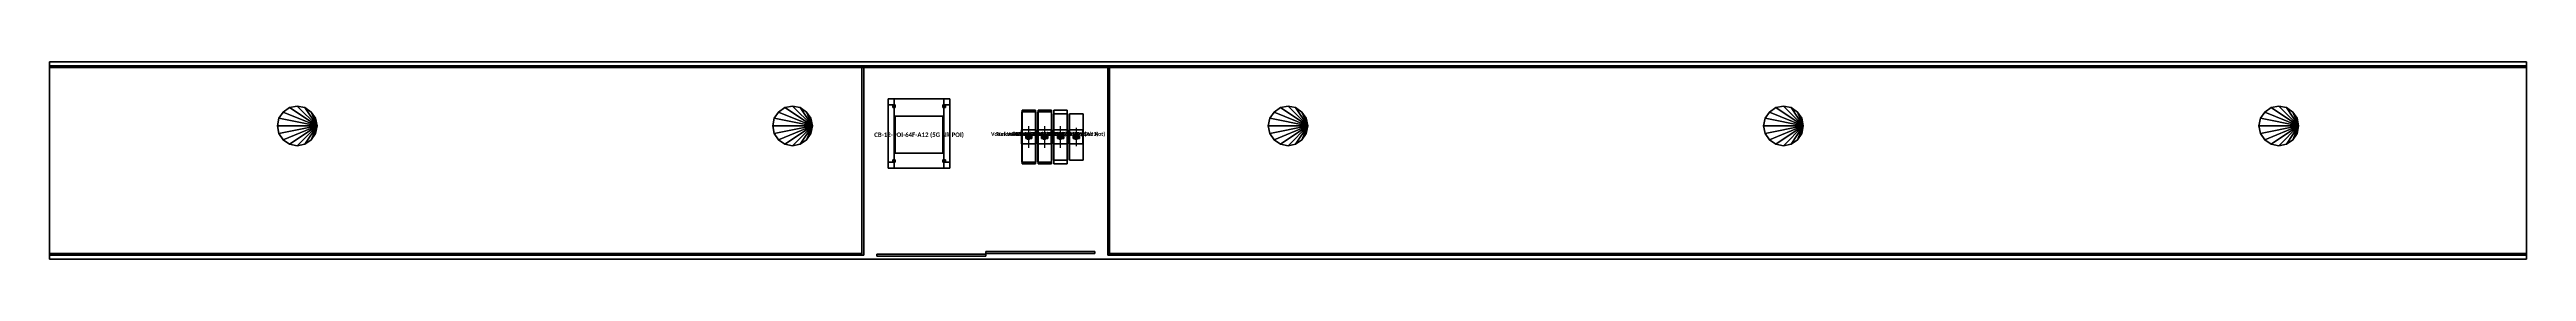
# Model space of a CAD drawing. Header units: metres. Extents: x -12.5 to 12.5, y -33.2 to 2.
# Drawn here: x -12.5 to 12.5, y 0 to 2 of the extents above.
import ezdxf
from ezdxf.enums import TextEntityAlignment as Align

# ---------------------------------------------------------------- set-up
doc = ezdxf.new("R2010")
doc.units = ezdxf.units.M
for name, color, linetype in [('EKP_POI_MODULLERI', 40, 'CONTINUOUS'), ('EKP_POI_TASIYICI_SASE', 30, 'CONTINUOUS'), ('EKP_TURK_TELEKOM_RRU', 4, 'CONTINUOUS'), ('EKP_TURKCELL_RRU', 5, 'CONTINUOUS'), ('EKP_VODAFONE_RRU', 1, 'CONTINUOUS'), ('KORKULUK_KAPI', 4, 'CONTINUOUS'), ('MONTAJ_BORULARI', 2, 'CONTINUOUS'), ('ZEMIN_PLATFORM', 8, 'CONTINUOUS')]:
    doc.layers.add(name, color=color, linetype=linetype)
doc.styles.get("Standard").update_dxf_attribs({"font": 'calibrib.ttf'})

msp = doc.modelspace()

# ---------------------------------------------------------------- linework, layer by layer
at = {"layer": 'EKP_POI_MODULLERI'}
for p, q in [((-3.484, 1.448, 0.203), (-3.964, 1.448, 0.203)), ((-3.964, 1.448, 0.203), (-3.964, 1.073, 0.203)), ((-3.484, 1.448, 0.467), (-3.964, 1.448, 0.467)), ((-3.964, 1.448, 0.467), (-3.964, 1.073, 0.467)), ((-3.964, 1.448, 0.203), (-3.964, 1.448, 0.467)), ((-3.484, 1.448, 0.633), (-3.964, 1.448, 0.633)), ((-3.964, 1.448, 0.633), (-3.964, 1.073, 0.633)), ((-3.484, 1.448, 0.897), (-3.964, 1.448, 0.897)), ((-3.964, 1.448, 0.897), (-3.964, 1.073, 0.897)), ((-3.964, 1.448, 0.633), (-3.964, 1.448, 0.897)), ((-3.484, 1.073, 0.203), (-3.484, 1.448, 0.203)), ((-3.484, 1.073, 0.467), (-3.484, 1.448, 0.467)), ((-3.484, 1.448, 0.203), (-3.484, 1.448, 0.467)), ((-3.484, 1.073, 0.633), (-3.484, 1.448, 0.633)), ((-3.484, 1.073, 0.897), (-3.484, 1.448, 0.897)), ((-3.484, 1.448, 0.633), (-3.484, 1.448, 0.897)), ((-3.964, 1.073, 0.203), (-3.484, 1.073, 0.203)), ((-3.964, 1.073, 0.467), (-3.484, 1.073, 0.467)), ((-3.964, 1.073, 0.203), (-3.964, 1.073, 0.467)), ((-3.964, 1.073, 0.633), (-3.484, 1.073, 0.633)), ((-3.964, 1.073, 0.897), (-3.484, 1.073, 0.897)), ((-3.964, 1.073, 0.633), (-3.964, 1.073, 0.897)), ((-3.484, 1.073, 0.203), (-3.484, 1.073, 0.467)), ((-3.484, 1.073, 0.633), (-3.484, 1.073, 0.897))]:
    msp.add_line(p, q, dxfattribs=at)
for points in [[(-3.964, 1.073, 0.203), (-3.484, 1.073, 0.203), (-3.484, 1.448, 0.203), (-3.964, 1.448, 0.203)], [(-3.964, 1.073, 0.467), (-3.484, 1.073, 0.467), (-3.484, 1.448, 0.467), (-3.964, 1.448, 0.467)], [(-3.964, 1.448, 0.203), (-3.484, 1.448, 0.203), (-3.484, 1.448, 0.467), (-3.964, 1.448, 0.467)], [(-3.964, 1.073, 0.203), (-3.964, 1.448, 0.203), (-3.964, 1.448, 0.467), (-3.964, 1.073, 0.467)], [(-3.964, 1.073, 0.633), (-3.484, 1.073, 0.633), (-3.484, 1.448, 0.633), (-3.964, 1.448, 0.633)], [(-3.964, 1.073, 0.897), (-3.484, 1.073, 0.897), (-3.484, 1.448, 0.897), (-3.964, 1.448, 0.897)], [(-3.964, 1.448, 0.633), (-3.484, 1.448, 0.633), (-3.484, 1.448, 0.897), (-3.964, 1.448, 0.897)], [(-3.964, 1.073, 0.633), (-3.964, 1.448, 0.633), (-3.964, 1.448, 0.897), (-3.964, 1.073, 0.897)], [(-3.484, 1.073, 0.203), (-3.484, 1.448, 0.203), (-3.484, 1.448, 0.467), (-3.484, 1.073, 0.467)], [(-3.484, 1.073, 0.633), (-3.484, 1.448, 0.633), (-3.484, 1.448, 0.897), (-3.484, 1.073, 0.897)], [(-3.964, 1.073, 0.203), (-3.484, 1.073, 0.203), (-3.484, 1.073, 0.467), (-3.964, 1.073, 0.467)], [(-3.964, 1.073, 0.633), (-3.484, 1.073, 0.633), (-3.484, 1.073, 0.897), (-3.964, 1.073, 0.897)]]:
    msp.add_3dface(points, dxfattribs=at)
at = {"layer": 'EKP_POI_TASIYICI_SASE'}
for p, q in [((-3.414, 1.623), (-4.034, 1.623)), ((-4.034, 1.623), (-4.034, 0.923)), ((-3.414, 1.623, 0.1), (-4.034, 1.623, 0.1)), ((-4.034, 1.623, 0.1), (-4.034, 0.923, 0.1)), ((-4.034, 1.623), (-4.034, 1.623, 0.1)), ((-3.974, 1.623, 0.1), (-4.034, 1.623, 0.1)), ((-4.034, 1.623, 0.1), (-4.034, 1.563, 0.1)), ((-3.974, 1.623, 0.94), (-4.034, 1.623, 0.94)), ((-4.034, 1.623, 0.94), (-4.034, 1.563, 0.94)), ((-4.034, 1.623, 0.1), (-4.034, 1.623, 0.94)), ((-3.414, 1.623, 0.94), (-4.034, 1.623, 0.94)), ((-4.034, 1.623, 0.94), (-4.034, 0.923, 0.94)), ((-3.414, 1.623, 1), (-4.034, 1.623, 1)), ((-4.034, 1.623, 1), (-4.034, 0.923, 1)), ((-4.034, 1.623, 0.94), (-4.034, 1.623, 1)), ((-4.034, 1.563, 0.1), (-3.974, 1.563, 0.1)), ((-4.034, 1.563, 0.94), (-3.974, 1.563, 0.94)), ((-4.034, 1.563, 0.1), (-4.034, 1.563, 0.94)), ((-3.974, 1.563, 0.14), (-4.034, 1.563, 0.14)), ((-4.034, 1.563, 0.14), (-4.034, 0.983, 0.14)), ((-3.974, 1.563, 0.18), (-4.034, 1.563, 0.18)), ((-4.034, 1.563, 0.18), (-4.034, 0.983, 0.18)), ((-4.034, 1.563, 0.14), (-4.034, 1.563, 0.18)), ((-3.974, 1.563, 0.5), (-4.034, 1.563, 0.5)), ((-4.034, 1.563, 0.5), (-4.034, 0.983, 0.5)), ((-3.974, 1.563, 0.54), (-4.034, 1.563, 0.54)), ((-4.034, 1.563, 0.54), (-4.034, 0.983, 0.54)), ((-4.034, 1.563, 0.5), (-4.034, 1.563, 0.54)), ((-3.974, 1.563, 0.88), (-4.034, 1.563, 0.88)), ((-4.034, 1.563, 0.88), (-4.034, 0.983, 0.88)), ((-3.974, 1.563, 0.92), (-4.034, 1.563, 0.92)), ((-4.034, 1.563, 0.92), (-4.034, 0.983, 0.92)), ((-4.034, 1.563, 0.88), (-4.034, 1.563, 0.92)), ((-3.965, 1.563, 0.1), (-3.99, 1.563, 0.1)), ((-3.99, 1.563, 0.1), (-3.99, 1.538, 0.1)), ((-3.965, 1.563, 0.94), (-3.99, 1.563, 0.94)), ((-3.99, 1.563, 0.94), (-3.99, 1.538, 0.94)), ((-3.99, 1.563, 0.1), (-3.99, 1.563, 0.94)), ((-3.99, 1.538, 0.1), (-3.965, 1.538, 0.1)), ((-3.99, 1.538, 0.94), (-3.965, 1.538, 0.94)), ((-3.99, 1.538, 0.1), (-3.99, 1.538, 0.94)), ((-3.974, 1.563, 0.1), (-3.974, 1.623, 0.1)), ((-3.974, 1.563, 0.94), (-3.974, 1.623, 0.94)), ((-3.974, 1.623, 0.1), (-3.974, 1.623, 0.94)), ((-3.974, 1.563, 0.1), (-3.974, 1.563, 0.94)), ((-3.974, 0.983, 0.14), (-3.974, 1.563, 0.14)), ((-3.974, 0.983, 0.18), (-3.974, 1.563, 0.18)), ((-3.974, 1.563, 0.14), (-3.974, 1.563, 0.18)), ((-3.974, 0.983, 0.5), (-3.974, 1.563, 0.5)), ((-3.974, 0.983, 0.54), (-3.974, 1.563, 0.54)), ((-3.974, 1.563, 0.5), (-3.974, 1.563, 0.54)), ((-3.974, 0.983, 0.88), (-3.974, 1.563, 0.88)), ((-3.974, 0.983, 0.92), (-3.974, 1.563, 0.92)), ((-3.974, 1.563, 0.88), (-3.974, 1.563, 0.92)), ((-3.965, 1.538, 0.1), (-3.965, 1.563, 0.1)), ((-3.965, 1.538, 0.94), (-3.965, 1.563, 0.94)), ((-3.965, 1.563, 0.1), (-3.965, 1.563, 0.94)), ((-3.965, 1.538, 0.1), (-3.965, 1.538, 0.94)), ((-3.458, 1.563, 0.1), (-3.483, 1.563, 0.1)), ((-3.483, 1.563, 0.1), (-3.483, 1.538, 0.1)), ((-3.458, 1.563, 0.94), (-3.483, 1.563, 0.94)), ((-3.483, 1.563, 0.94), (-3.483, 1.538, 0.94)), ((-3.483, 1.563, 0.1), (-3.483, 1.563, 0.94)), ((-3.483, 1.538, 0.1), (-3.458, 1.538, 0.1)), ((-3.483, 1.538, 0.94), (-3.458, 1.538, 0.94)), ((-3.483, 1.538, 0.1), (-3.483, 1.538, 0.94)), ((-3.414, 1.623, 0.1), (-3.474, 1.623, 0.1)), ((-3.474, 1.623, 0.1), (-3.474, 1.563, 0.1)), ((-3.414, 1.623, 0.94), (-3.474, 1.623, 0.94)), ((-3.474, 1.623, 0.94), (-3.474, 1.563, 0.94)), ((-3.474, 1.623, 0.1), (-3.474, 1.623, 0.94)), ((-3.474, 1.563, 0.1), (-3.414, 1.563, 0.1)), ((-3.474, 1.563, 0.94), (-3.414, 1.563, 0.94)), ((-3.474, 1.563, 0.1), (-3.474, 1.563, 0.94)), ((-3.414, 1.563, 0.14), (-3.474, 1.563, 0.14)), ((-3.474, 1.563, 0.14), (-3.474, 0.983, 0.14)), ((-3.414, 1.563, 0.18), (-3.474, 1.563, 0.18)), ((-3.474, 1.563, 0.18), (-3.474, 0.983, 0.18)), ((-3.474, 1.563, 0.14), (-3.474, 1.563, 0.18)), ((-3.414, 1.563, 0.5), (-3.474, 1.563, 0.5)), ((-3.474, 1.563, 0.5), (-3.474, 0.983, 0.5)), ((-3.414, 1.563, 0.54), (-3.474, 1.563, 0.54)), ((-3.474, 1.563, 0.54), (-3.474, 0.983, 0.54)), ((-3.474, 1.563, 0.5), (-3.474, 1.563, 0.54)), ((-3.414, 1.563, 0.88), (-3.474, 1.563, 0.88)), ((-3.474, 1.563, 0.88), (-3.474, 0.983, 0.88)), ((-3.414, 1.563, 0.92), (-3.474, 1.563, 0.92)), ((-3.474, 1.563, 0.92), (-3.474, 0.983, 0.92)), ((-3.474, 1.563, 0.88), (-3.474, 1.563, 0.92)), ((-3.458, 1.538, 0.1), (-3.458, 1.563, 0.1)), ((-3.458, 1.538, 0.94), (-3.458, 1.563, 0.94)), ((-3.458, 1.563, 0.1), (-3.458, 1.563, 0.94)), ((-3.458, 1.538, 0.1), (-3.458, 1.538, 0.94)), ((-3.414, 0.923), (-3.414, 1.623)), ((-3.414, 0.923, 0.1), (-3.414, 1.623, 0.1)), ((-3.414, 1.623), (-3.414, 1.623, 0.1)), ((-3.414, 1.563, 0.1), (-3.414, 1.623, 0.1)), ((-3.414, 1.563, 0.94), (-3.414, 1.623, 0.94)), ((-3.414, 1.623, 0.1), (-3.414, 1.623, 0.94)), ((-3.414, 0.923, 0.94), (-3.414, 1.623, 0.94)), ((-3.414, 0.923, 1), (-3.414, 1.623, 1)), ((-3.414, 1.623, 0.94), (-3.414, 1.623, 1)), ((-3.414, 1.563, 0.1), (-3.414, 1.563, 0.94)), ((-3.414, 0.983, 0.14), (-3.414, 1.563, 0.14)), ((-3.414, 0.983, 0.18), (-3.414, 1.563, 0.18)), ((-3.414, 1.563, 0.14), (-3.414, 1.563, 0.18)), ((-3.414, 0.983, 0.5), (-3.414, 1.563, 0.5)), ((-3.414, 0.983, 0.54), (-3.414, 1.563, 0.54)), ((-3.414, 1.563, 0.5), (-3.414, 1.563, 0.54)), ((-3.414, 0.983, 0.88), (-3.414, 1.563, 0.88)), ((-3.414, 0.983, 0.92), (-3.414, 1.563, 0.92)), ((-3.414, 1.563, 0.88), (-3.414, 1.563, 0.92)), ((-3.965, 1.008, 0.1), (-3.99, 1.008, 0.1)), ((-3.99, 1.008, 0.1), (-3.99, 0.983, 0.1)), ((-3.965, 1.008, 0.94), (-3.99, 1.008, 0.94)), ((-3.99, 1.008, 0.94), (-3.99, 0.983, 0.94)), ((-3.99, 1.008, 0.1), (-3.99, 1.008, 0.94)), ((-3.965, 0.983, 0.1), (-3.965, 1.008, 0.1)), ((-3.965, 0.983, 0.94), (-3.965, 1.008, 0.94)), ((-3.965, 1.008, 0.1), (-3.965, 1.008, 0.94)), ((-3.458, 1.008, 0.1), (-3.483, 1.008, 0.1)), ((-3.483, 1.008, 0.1), (-3.483, 0.983, 0.1)), ((-3.458, 1.008, 0.94), (-3.483, 1.008, 0.94)), ((-3.483, 1.008, 0.94), (-3.483, 0.983, 0.94)), ((-3.483, 1.008, 0.1), (-3.483, 1.008, 0.94)), ((-3.458, 0.983, 0.1), (-3.458, 1.008, 0.1)), ((-3.458, 0.983, 0.94), (-3.458, 1.008, 0.94)), ((-3.458, 1.008, 0.1), (-3.458, 1.008, 0.94)), ((-3.974, 0.983, 0.1), (-4.034, 0.983, 0.1)), ((-4.034, 0.983, 0.1), (-4.034, 0.923, 0.1)), ((-3.974, 0.983, 0.94), (-4.034, 0.983, 0.94)), ((-4.034, 0.983, 0.94), (-4.034, 0.923, 0.94)), ((-4.034, 0.983, 0.1), (-4.034, 0.983, 0.94)), ((-4.034, 0.983, 0.14), (-3.974, 0.983, 0.14)), ((-4.034, 0.983, 0.18), (-3.974, 0.983, 0.18)), ((-4.034, 0.983, 0.14), (-4.034, 0.983, 0.18)), ((-4.034, 0.983, 0.5), (-3.974, 0.983, 0.5)), ((-4.034, 0.983, 0.54), (-3.974, 0.983, 0.54)), ((-4.034, 0.983, 0.5), (-4.034, 0.983, 0.54)), ((-4.034, 0.983, 0.88), (-3.974, 0.983, 0.88)), ((-4.034, 0.983, 0.92), (-3.974, 0.983, 0.92)), ((-4.034, 0.983, 0.88), (-4.034, 0.983, 0.92)), ((-4.034, 0.923), (-3.414, 0.923)), ((-4.034, 0.923, 0.1), (-3.414, 0.923, 0.1)), ((-4.034, 0.923), (-4.034, 0.923, 0.1)), ((-4.034, 0.923, 0.1), (-3.974, 0.923, 0.1)), ((-4.034, 0.923, 0.94), (-3.974, 0.923, 0.94)), ((-4.034, 0.923, 0.1), (-4.034, 0.923, 0.94)), ((-4.034, 0.923, 0.94), (-3.414, 0.923, 0.94)), ((-4.034, 0.923, 1), (-3.414, 0.923, 1)), ((-4.034, 0.923, 0.94), (-4.034, 0.923, 1)), ((-3.99, 0.983, 0.1), (-3.965, 0.983, 0.1)), ((-3.99, 0.983, 0.94), (-3.965, 0.983, 0.94)), ((-3.99, 0.983, 0.1), (-3.99, 0.983, 0.94)), ((-3.974, 0.923, 0.1), (-3.974, 0.983, 0.1)), ((-3.974, 0.923, 0.94), (-3.974, 0.983, 0.94)), ((-3.974, 0.983, 0.1), (-3.974, 0.983, 0.94)), ((-3.974, 0.983, 0.14), (-3.974, 0.983, 0.18)), ((-3.974, 0.983, 0.5), (-3.974, 0.983, 0.54)), ((-3.974, 0.983, 0.88), (-3.974, 0.983, 0.92)), ((-3.974, 0.923, 0.1), (-3.974, 0.923, 0.94)), ((-3.965, 0.983, 0.1), (-3.965, 0.983, 0.94)), ((-3.483, 0.983, 0.1), (-3.458, 0.983, 0.1)), ((-3.483, 0.983, 0.94), (-3.458, 0.983, 0.94)), ((-3.483, 0.983, 0.1), (-3.483, 0.983, 0.94)), ((-3.414, 0.983, 0.1), (-3.474, 0.983, 0.1)), ((-3.474, 0.983, 0.1), (-3.474, 0.923, 0.1)), ((-3.414, 0.983, 0.94), (-3.474, 0.983, 0.94)), ((-3.474, 0.983, 0.94), (-3.474, 0.923, 0.94)), ((-3.474, 0.983, 0.1), (-3.474, 0.983, 0.94)), ((-3.474, 0.983, 0.14), (-3.414, 0.983, 0.14)), ((-3.474, 0.983, 0.18), (-3.414, 0.983, 0.18)), ((-3.474, 0.983, 0.14), (-3.474, 0.983, 0.18)), ((-3.474, 0.983, 0.5), (-3.414, 0.983, 0.5)), ((-3.474, 0.983, 0.54), (-3.414, 0.983, 0.54)), ((-3.474, 0.983, 0.5), (-3.474, 0.983, 0.54)), ((-3.474, 0.983, 0.88), (-3.414, 0.983, 0.88)), ((-3.474, 0.983, 0.92), (-3.414, 0.983, 0.92)), ((-3.474, 0.983, 0.88), (-3.474, 0.983, 0.92)), ((-3.474, 0.923, 0.1), (-3.414, 0.923, 0.1)), ((-3.474, 0.923, 0.94), (-3.414, 0.923, 0.94)), ((-3.474, 0.923, 0.1), (-3.474, 0.923, 0.94)), ((-3.458, 0.983, 0.1), (-3.458, 0.983, 0.94)), ((-3.414, 0.923, 0.1), (-3.414, 0.983, 0.1)), ((-3.414, 0.923, 0.94), (-3.414, 0.983, 0.94)), ((-3.414, 0.983, 0.1), (-3.414, 0.983, 0.94)), ((-3.414, 0.983, 0.14), (-3.414, 0.983, 0.18)), ((-3.414, 0.983, 0.5), (-3.414, 0.983, 0.54)), ((-3.414, 0.983, 0.88), (-3.414, 0.983, 0.92)), ((-3.414, 0.923), (-3.414, 0.923, 0.1)), ((-3.414, 0.923, 0.1), (-3.414, 0.923, 0.94)), ((-3.414, 0.923, 0.94), (-3.414, 0.923, 1))]:
    msp.add_line(p, q, dxfattribs=at)
for points in [[(-4.034, 0.923), (-3.414, 0.923), (-3.414, 1.623), (-4.034, 1.623)], [(-4.034, 0.923, 0.1), (-3.414, 0.923, 0.1), (-3.414, 1.623, 0.1), (-4.034, 1.623, 0.1)], [(-4.034, 1.623), (-3.414, 1.623), (-3.414, 1.623, 0.1), (-4.034, 1.623, 0.1)], [(-4.034, 0.923), (-4.034, 1.623), (-4.034, 1.623, 0.1), (-4.034, 0.923, 0.1)], [(-4.034, 1.563, 0.1), (-3.974, 1.563, 0.1), (-3.974, 1.623, 0.1), (-4.034, 1.623, 0.1)], [(-4.034, 1.563, 0.94), (-3.974, 1.563, 0.94), (-3.974, 1.623, 0.94), (-4.034, 1.623, 0.94)], [(-4.034, 1.623, 0.1), (-3.974, 1.623, 0.1), (-3.974, 1.623, 0.94), (-4.034, 1.623, 0.94)], [(-4.034, 1.563, 0.1), (-4.034, 1.623, 0.1), (-4.034, 1.623, 0.94), (-4.034, 1.563, 0.94)], [(-4.034, 0.923, 0.94), (-3.414, 0.923, 0.94), (-3.414, 1.623, 0.94), (-4.034, 1.623, 0.94)], [(-4.034, 0.923, 1), (-3.414, 0.923, 1), (-3.414, 1.623, 1), (-4.034, 1.623, 1)], [(-4.034, 1.623, 0.94), (-3.414, 1.623, 0.94), (-3.414, 1.623, 1), (-4.034, 1.623, 1)], [(-4.034, 0.923, 0.94), (-4.034, 1.623, 0.94), (-4.034, 1.623, 1), (-4.034, 0.923, 1)], [(-4.034, 1.563, 0.1), (-3.974, 1.563, 0.1), (-3.974, 1.563, 0.94), (-4.034, 1.563, 0.94)], [(-4.034, 0.983, 0.14), (-3.974, 0.983, 0.14), (-3.974, 1.563, 0.14), (-4.034, 1.563, 0.14)], [(-4.034, 0.983, 0.18), (-3.974, 0.983, 0.18), (-3.974, 1.563, 0.18), (-4.034, 1.563, 0.18)], [(-4.034, 1.563, 0.14), (-3.974, 1.563, 0.14), (-3.974, 1.563, 0.18), (-4.034, 1.563, 0.18)], [(-4.034, 0.983, 0.14), (-4.034, 1.563, 0.14), (-4.034, 1.563, 0.18), (-4.034, 0.983, 0.18)], [(-4.034, 0.983, 0.5), (-3.974, 0.983, 0.5), (-3.974, 1.563, 0.5), (-4.034, 1.563, 0.5)], [(-4.034, 0.983, 0.54), (-3.974, 0.983, 0.54), (-3.974, 1.563, 0.54), (-4.034, 1.563, 0.54)], [(-4.034, 1.563, 0.5), (-3.974, 1.563, 0.5), (-3.974, 1.563, 0.54), (-4.034, 1.563, 0.54)], [(-4.034, 0.983, 0.5), (-4.034, 1.563, 0.5), (-4.034, 1.563, 0.54), (-4.034, 0.983, 0.54)], [(-4.034, 0.983, 0.88), (-3.974, 0.983, 0.88), (-3.974, 1.563, 0.88), (-4.034, 1.563, 0.88)], [(-4.034, 0.983, 0.92), (-3.974, 0.983, 0.92), (-3.974, 1.563, 0.92), (-4.034, 1.563, 0.92)], [(-4.034, 1.563, 0.88), (-3.974, 1.563, 0.88), (-3.974, 1.563, 0.92), (-4.034, 1.563, 0.92)], [(-4.034, 0.983, 0.88), (-4.034, 1.563, 0.88), (-4.034, 1.563, 0.92), (-4.034, 0.983, 0.92)], [(-3.99, 1.538, 0.1), (-3.965, 1.538, 0.1), (-3.965, 1.563, 0.1), (-3.99, 1.563, 0.1)], [(-3.99, 1.538, 0.94), (-3.965, 1.538, 0.94), (-3.965, 1.563, 0.94), (-3.99, 1.563, 0.94)], [(-3.99, 1.563, 0.1), (-3.965, 1.563, 0.1), (-3.965, 1.563, 0.94), (-3.99, 1.563, 0.94)], [(-3.99, 1.538, 0.1), (-3.99, 1.563, 0.1), (-3.99, 1.563, 0.94), (-3.99, 1.538, 0.94)], [(-3.99, 1.538, 0.1), (-3.965, 1.538, 0.1), (-3.965, 1.538, 0.94), (-3.99, 1.538, 0.94)], [(-3.974, 1.563, 0.1), (-3.974, 1.623, 0.1), (-3.974, 1.623, 0.94), (-3.974, 1.563, 0.94)], [(-3.974, 0.983, 0.14), (-3.974, 1.563, 0.14), (-3.974, 1.563, 0.18), (-3.974, 0.983, 0.18)], [(-3.974, 0.983, 0.5), (-3.974, 1.563, 0.5), (-3.974, 1.563, 0.54), (-3.974, 0.983, 0.54)], [(-3.974, 0.983, 0.88), (-3.974, 1.563, 0.88), (-3.974, 1.563, 0.92), (-3.974, 0.983, 0.92)], [(-3.965, 1.538, 0.1), (-3.965, 1.563, 0.1), (-3.965, 1.563, 0.94), (-3.965, 1.538, 0.94)], [(-3.483, 1.538, 0.1), (-3.458, 1.538, 0.1), (-3.458, 1.563, 0.1), (-3.483, 1.563, 0.1)], [(-3.483, 1.538, 0.94), (-3.458, 1.538, 0.94), (-3.458, 1.563, 0.94), (-3.483, 1.563, 0.94)], [(-3.483, 1.563, 0.1), (-3.458, 1.563, 0.1), (-3.458, 1.563, 0.94), (-3.483, 1.563, 0.94)], [(-3.483, 1.538, 0.1), (-3.483, 1.563, 0.1), (-3.483, 1.563, 0.94), (-3.483, 1.538, 0.94)], [(-3.483, 1.538, 0.1), (-3.458, 1.538, 0.1), (-3.458, 1.538, 0.94), (-3.483, 1.538, 0.94)], [(-3.474, 1.563, 0.1), (-3.414, 1.563, 0.1), (-3.414, 1.623, 0.1), (-3.474, 1.623, 0.1)], [(-3.474, 1.563, 0.94), (-3.414, 1.563, 0.94), (-3.414, 1.623, 0.94), (-3.474, 1.623, 0.94)], [(-3.474, 1.623, 0.1), (-3.414, 1.623, 0.1), (-3.414, 1.623, 0.94), (-3.474, 1.623, 0.94)], [(-3.474, 1.563, 0.1), (-3.474, 1.623, 0.1), (-3.474, 1.623, 0.94), (-3.474, 1.563, 0.94)], [(-3.474, 1.563, 0.1), (-3.414, 1.563, 0.1), (-3.414, 1.563, 0.94), (-3.474, 1.563, 0.94)], [(-3.474, 0.983, 0.14), (-3.414, 0.983, 0.14), (-3.414, 1.563, 0.14), (-3.474, 1.563, 0.14)], [(-3.474, 0.983, 0.18), (-3.414, 0.983, 0.18), (-3.414, 1.563, 0.18), (-3.474, 1.563, 0.18)], [(-3.474, 1.563, 0.14), (-3.414, 1.563, 0.14), (-3.414, 1.563, 0.18), (-3.474, 1.563, 0.18)], [(-3.474, 0.983, 0.14), (-3.474, 1.563, 0.14), (-3.474, 1.563, 0.18), (-3.474, 0.983, 0.18)], [(-3.474, 0.983, 0.5), (-3.414, 0.983, 0.5), (-3.414, 1.563, 0.5), (-3.474, 1.563, 0.5)], [(-3.474, 0.983, 0.54), (-3.414, 0.983, 0.54), (-3.414, 1.563, 0.54), (-3.474, 1.563, 0.54)], [(-3.474, 1.563, 0.5), (-3.414, 1.563, 0.5), (-3.414, 1.563, 0.54), (-3.474, 1.563, 0.54)], [(-3.474, 0.983, 0.5), (-3.474, 1.563, 0.5), (-3.474, 1.563, 0.54), (-3.474, 0.983, 0.54)], [(-3.474, 0.983, 0.88), (-3.414, 0.983, 0.88), (-3.414, 1.563, 0.88), (-3.474, 1.563, 0.88)], [(-3.474, 0.983, 0.92), (-3.414, 0.983, 0.92), (-3.414, 1.563, 0.92), (-3.474, 1.563, 0.92)], [(-3.474, 1.563, 0.88), (-3.414, 1.563, 0.88), (-3.414, 1.563, 0.92), (-3.474, 1.563, 0.92)], [(-3.474, 0.983, 0.88), (-3.474, 1.563, 0.88), (-3.474, 1.563, 0.92), (-3.474, 0.983, 0.92)], [(-3.458, 1.538, 0.1), (-3.458, 1.563, 0.1), (-3.458, 1.563, 0.94), (-3.458, 1.538, 0.94)], [(-3.414, 0.923), (-3.414, 1.623), (-3.414, 1.623, 0.1), (-3.414, 0.923, 0.1)], [(-3.414, 1.563, 0.1), (-3.414, 1.623, 0.1), (-3.414, 1.623, 0.94), (-3.414, 1.563, 0.94)], [(-3.414, 0.923, 0.94), (-3.414, 1.623, 0.94), (-3.414, 1.623, 1), (-3.414, 0.923, 1)], [(-3.414, 0.983, 0.14), (-3.414, 1.563, 0.14), (-3.414, 1.563, 0.18), (-3.414, 0.983, 0.18)], [(-3.414, 0.983, 0.5), (-3.414, 1.563, 0.5), (-3.414, 1.563, 0.54), (-3.414, 0.983, 0.54)], [(-3.414, 0.983, 0.88), (-3.414, 1.563, 0.88), (-3.414, 1.563, 0.92), (-3.414, 0.983, 0.92)], [(-3.99, 0.983, 0.1), (-3.965, 0.983, 0.1), (-3.965, 1.008, 0.1), (-3.99, 1.008, 0.1)], [(-3.99, 0.983, 0.94), (-3.965, 0.983, 0.94), (-3.965, 1.008, 0.94), (-3.99, 1.008, 0.94)], [(-3.99, 1.008, 0.1), (-3.965, 1.008, 0.1), (-3.965, 1.008, 0.94), (-3.99, 1.008, 0.94)], [(-3.99, 0.983, 0.1), (-3.99, 1.008, 0.1), (-3.99, 1.008, 0.94), (-3.99, 0.983, 0.94)], [(-3.965, 0.983, 0.1), (-3.965, 1.008, 0.1), (-3.965, 1.008, 0.94), (-3.965, 0.983, 0.94)], [(-3.483, 0.983, 0.1), (-3.458, 0.983, 0.1), (-3.458, 1.008, 0.1), (-3.483, 1.008, 0.1)], [(-3.483, 0.983, 0.94), (-3.458, 0.983, 0.94), (-3.458, 1.008, 0.94), (-3.483, 1.008, 0.94)], [(-3.483, 1.008, 0.1), (-3.458, 1.008, 0.1), (-3.458, 1.008, 0.94), (-3.483, 1.008, 0.94)], [(-3.483, 0.983, 0.1), (-3.483, 1.008, 0.1), (-3.483, 1.008, 0.94), (-3.483, 0.983, 0.94)], [(-3.458, 0.983, 0.1), (-3.458, 1.008, 0.1), (-3.458, 1.008, 0.94), (-3.458, 0.983, 0.94)], [(-4.034, 0.923, 0.1), (-3.974, 0.923, 0.1), (-3.974, 0.983, 0.1), (-4.034, 0.983, 0.1)], [(-4.034, 0.923, 0.94), (-3.974, 0.923, 0.94), (-3.974, 0.983, 0.94), (-4.034, 0.983, 0.94)], [(-4.034, 0.983, 0.1), (-3.974, 0.983, 0.1), (-3.974, 0.983, 0.94), (-4.034, 0.983, 0.94)], [(-4.034, 0.923, 0.1), (-4.034, 0.983, 0.1), (-4.034, 0.983, 0.94), (-4.034, 0.923, 0.94)], [(-4.034, 0.983, 0.14), (-3.974, 0.983, 0.14), (-3.974, 0.983, 0.18), (-4.034, 0.983, 0.18)], [(-4.034, 0.983, 0.5), (-3.974, 0.983, 0.5), (-3.974, 0.983, 0.54), (-4.034, 0.983, 0.54)], [(-4.034, 0.983, 0.88), (-3.974, 0.983, 0.88), (-3.974, 0.983, 0.92), (-4.034, 0.983, 0.92)], [(-4.034, 0.923), (-3.414, 0.923), (-3.414, 0.923, 0.1), (-4.034, 0.923, 0.1)], [(-4.034, 0.923, 0.1), (-3.974, 0.923, 0.1), (-3.974, 0.923, 0.94), (-4.034, 0.923, 0.94)], [(-4.034, 0.923, 0.94), (-3.414, 0.923, 0.94), (-3.414, 0.923, 1), (-4.034, 0.923, 1)], [(-3.99, 0.983, 0.1), (-3.965, 0.983, 0.1), (-3.965, 0.983, 0.94), (-3.99, 0.983, 0.94)], [(-3.974, 0.923, 0.1), (-3.974, 0.983, 0.1), (-3.974, 0.983, 0.94), (-3.974, 0.923, 0.94)], [(-3.483, 0.983, 0.1), (-3.458, 0.983, 0.1), (-3.458, 0.983, 0.94), (-3.483, 0.983, 0.94)], [(-3.474, 0.923, 0.1), (-3.414, 0.923, 0.1), (-3.414, 0.983, 0.1), (-3.474, 0.983, 0.1)], [(-3.474, 0.923, 0.94), (-3.414, 0.923, 0.94), (-3.414, 0.983, 0.94), (-3.474, 0.983, 0.94)], [(-3.474, 0.983, 0.1), (-3.414, 0.983, 0.1), (-3.414, 0.983, 0.94), (-3.474, 0.983, 0.94)], [(-3.474, 0.923, 0.1), (-3.474, 0.983, 0.1), (-3.474, 0.983, 0.94), (-3.474, 0.923, 0.94)], [(-3.474, 0.983, 0.14), (-3.414, 0.983, 0.14), (-3.414, 0.983, 0.18), (-3.474, 0.983, 0.18)], [(-3.474, 0.983, 0.5), (-3.414, 0.983, 0.5), (-3.414, 0.983, 0.54), (-3.474, 0.983, 0.54)], [(-3.474, 0.983, 0.88), (-3.414, 0.983, 0.88), (-3.414, 0.983, 0.92), (-3.474, 0.983, 0.92)], [(-3.474, 0.923, 0.1), (-3.414, 0.923, 0.1), (-3.414, 0.923, 0.94), (-3.474, 0.923, 0.94)], [(-3.414, 0.923, 0.1), (-3.414, 0.983, 0.1), (-3.414, 0.983, 0.94), (-3.414, 0.923, 0.94)]]:
    msp.add_3dface(points, dxfattribs=at)
at = {"layer": 'EKP_TURK_TELEKOM_RRU'}
for p, q in [((-2.226, 1.471, 0.48), (-2.366, 1.471, 0.48)), ((-2.366, 1.471, 0.48), (-2.366, 1.005, 0.48)), ((-2.226, 1.471, 0.99), (-2.366, 1.471, 0.99)), ((-2.366, 1.471, 0.99), (-2.366, 1.005, 0.99)), ((-2.366, 1.471, 0.48), (-2.366, 1.471, 0.99)), ((-2.264, 1.253, 0.99), (-2.327, 1.253, 0.99)), ((-2.327, 1.253, 0.99), (-2.327, 1.223, 0.99)), ((-2.264, 1.253, 1.02), (-2.327, 1.253, 1.02)), ((-2.327, 1.253, 1.02), (-2.327, 1.223, 1.02)), ((-2.327, 1.253, 0.99), (-2.327, 1.253, 1.02)), ((-2.296, 1.145, 0.99), (-2.296, 1.331, 0.99)), ((-2.264, 1.223, 0.99), (-2.264, 1.253, 0.99)), ((-2.264, 1.223, 1.02), (-2.264, 1.253, 1.02)), ((-2.264, 1.253, 0.99), (-2.264, 1.253, 1.02)), ((-2.226, 1.005, 0.48), (-2.226, 1.471, 0.48)), ((-2.226, 1.005, 0.99), (-2.226, 1.471, 0.99)), ((-2.226, 1.471, 0.48), (-2.226, 1.471, 0.99)), ((-2.066, 1.471, 0.48), (-2.206, 1.471, 0.48)), ((-2.206, 1.471, 0.48), (-2.206, 1.005, 0.48)), ((-2.066, 1.471, 0.99), (-2.206, 1.471, 0.99)), ((-2.206, 1.471, 0.99), (-2.206, 1.005, 0.99)), ((-2.206, 1.471, 0.48), (-2.206, 1.471, 0.99)), ((-2.104, 1.253, 0.99), (-2.167, 1.253, 0.99)), ((-2.167, 1.253, 0.99), (-2.167, 1.223, 0.99)), ((-2.104, 1.253, 1.02), (-2.167, 1.253, 1.02)), ((-2.167, 1.253, 1.02), (-2.167, 1.223, 1.02)), ((-2.167, 1.253, 0.99), (-2.167, 1.253, 1.02)), ((-2.136, 1.145, 0.99), (-2.136, 1.331, 0.99)), ((-2.104, 1.223, 0.99), (-2.104, 1.253, 0.99)), ((-2.104, 1.223, 1.02), (-2.104, 1.253, 1.02)), ((-2.104, 1.253, 0.99), (-2.104, 1.253, 1.02)), ((-2.066, 1.005, 0.48), (-2.066, 1.471, 0.48)), ((-2.066, 1.005, 0.99), (-2.066, 1.471, 0.99)), ((-2.066, 1.471, 0.48), (-2.066, 1.471, 0.99)), ((-2.366, 1.005, 0.48), (-2.226, 1.005, 0.48)), ((-2.366, 1.005, 0.99), (-2.226, 1.005, 0.99)), ((-2.366, 1.005, 0.48), (-2.366, 1.005, 0.99)), ((-2.327, 1.223, 0.99), (-2.264, 1.223, 0.99)), ((-2.327, 1.223, 1.02), (-2.264, 1.223, 1.02)), ((-2.327, 1.223, 0.99), (-2.327, 1.223, 1.02)), ((-2.324, 1.238, 0.99), (-2.268, 1.238, 0.99)), ((-2.264, 1.223, 0.99), (-2.264, 1.223, 1.02)), ((-2.226, 1.005, 0.48), (-2.226, 1.005, 0.99)), ((-2.206, 1.005, 0.48), (-2.066, 1.005, 0.48)), ((-2.206, 1.005, 0.99), (-2.066, 1.005, 0.99)), ((-2.206, 1.005, 0.48), (-2.206, 1.005, 0.99)), ((-2.167, 1.223, 0.99), (-2.104, 1.223, 0.99)), ((-2.167, 1.223, 1.02), (-2.104, 1.223, 1.02)), ((-2.167, 1.223, 0.99), (-2.167, 1.223, 1.02)), ((-2.164, 1.238, 0.99), (-2.108, 1.238, 0.99)), ((-2.104, 1.223, 0.99), (-2.104, 1.223, 1.02)), ((-2.066, 1.005, 0.48), (-2.066, 1.005, 0.99))]:
    msp.add_line(p, q, dxfattribs=at)
for points in [[(-2.366, 1.005, 0.48), (-2.226, 1.005, 0.48), (-2.226, 1.471, 0.48), (-2.366, 1.471, 0.48)], [(-2.366, 1.005, 0.99), (-2.226, 1.005, 0.99), (-2.226, 1.471, 0.99), (-2.366, 1.471, 0.99)], [(-2.366, 1.471, 0.48), (-2.226, 1.471, 0.48), (-2.226, 1.471, 0.99), (-2.366, 1.471, 0.99)], [(-2.366, 1.005, 0.48), (-2.366, 1.471, 0.48), (-2.366, 1.471, 0.99), (-2.366, 1.005, 0.99)], [(-2.327, 1.223, 0.99), (-2.264, 1.223, 0.99), (-2.264, 1.253, 0.99), (-2.327, 1.253, 0.99)], [(-2.327, 1.223, 1.02), (-2.264, 1.223, 1.02), (-2.264, 1.253, 1.02), (-2.327, 1.253, 1.02)], [(-2.327, 1.253, 0.99), (-2.264, 1.253, 0.99), (-2.264, 1.253, 1.02), (-2.327, 1.253, 1.02)], [(-2.327, 1.223, 0.99), (-2.327, 1.253, 0.99), (-2.327, 1.253, 1.02), (-2.327, 1.223, 1.02)], [(-2.264, 1.223, 0.99), (-2.264, 1.253, 0.99), (-2.264, 1.253, 1.02), (-2.264, 1.223, 1.02)], [(-2.226, 1.005, 0.48), (-2.226, 1.471, 0.48), (-2.226, 1.471, 0.99), (-2.226, 1.005, 0.99)], [(-2.206, 1.005, 0.48), (-2.066, 1.005, 0.48), (-2.066, 1.471, 0.48), (-2.206, 1.471, 0.48)], [(-2.206, 1.005, 0.99), (-2.066, 1.005, 0.99), (-2.066, 1.471, 0.99), (-2.206, 1.471, 0.99)], [(-2.206, 1.471, 0.48), (-2.066, 1.471, 0.48), (-2.066, 1.471, 0.99), (-2.206, 1.471, 0.99)], [(-2.206, 1.005, 0.48), (-2.206, 1.471, 0.48), (-2.206, 1.471, 0.99), (-2.206, 1.005, 0.99)], [(-2.167, 1.223, 0.99), (-2.104, 1.223, 0.99), (-2.104, 1.253, 0.99), (-2.167, 1.253, 0.99)], [(-2.167, 1.223, 1.02), (-2.104, 1.223, 1.02), (-2.104, 1.253, 1.02), (-2.167, 1.253, 1.02)], [(-2.167, 1.253, 0.99), (-2.104, 1.253, 0.99), (-2.104, 1.253, 1.02), (-2.167, 1.253, 1.02)], [(-2.167, 1.223, 0.99), (-2.167, 1.253, 0.99), (-2.167, 1.253, 1.02), (-2.167, 1.223, 1.02)], [(-2.104, 1.223, 0.99), (-2.104, 1.253, 0.99), (-2.104, 1.253, 1.02), (-2.104, 1.223, 1.02)], [(-2.066, 1.005, 0.48), (-2.066, 1.471, 0.48), (-2.066, 1.471, 0.99), (-2.066, 1.005, 0.99)], [(-2.366, 1.005, 0.48), (-2.226, 1.005, 0.48), (-2.226, 1.005, 0.99), (-2.366, 1.005, 0.99)], [(-2.327, 1.223, 0.99), (-2.264, 1.223, 0.99), (-2.264, 1.223, 1.02), (-2.327, 1.223, 1.02)], [(-2.206, 1.005, 0.48), (-2.066, 1.005, 0.48), (-2.066, 1.005, 0.99), (-2.206, 1.005, 0.99)], [(-2.167, 1.223, 0.99), (-2.104, 1.223, 0.99), (-2.104, 1.223, 1.02), (-2.167, 1.223, 1.02)]]:
    msp.add_3dface(points, dxfattribs=at)
at = {"layer": 'EKP_TURKCELL_RRU'}
for p, q in [((-2.546, 1.493, 0.48), (-2.686, 1.493, 0.48)), ((-2.686, 1.493, 0.48), (-2.686, 0.983, 0.48)), ((-2.546, 1.493, 0.99), (-2.686, 1.493, 0.99)), ((-2.686, 1.493, 0.99), (-2.686, 0.983, 0.99)), ((-2.686, 1.493, 0.48), (-2.686, 1.493, 0.99)), ((-2.584, 1.253, 0.99), (-2.647, 1.253, 0.99)), ((-2.647, 1.253, 0.99), (-2.647, 1.223, 0.99)), ((-2.584, 1.253, 1.02), (-2.647, 1.253, 1.02)), ((-2.647, 1.253, 1.02), (-2.647, 1.223, 1.02)), ((-2.647, 1.253, 0.99), (-2.647, 1.253, 1.02)), ((-2.616, 1.136, 0.99), (-2.616, 1.34, 0.99)), ((-2.584, 1.223, 0.99), (-2.584, 1.253, 0.99)), ((-2.584, 1.223, 1.02), (-2.584, 1.253, 1.02)), ((-2.584, 1.253, 0.99), (-2.584, 1.253, 1.02)), ((-2.546, 0.983, 0.48), (-2.546, 1.493, 0.48)), ((-2.546, 0.983, 0.99), (-2.546, 1.493, 0.99)), ((-2.546, 1.493, 0.48), (-2.546, 1.493, 0.99)), ((-2.386, 1.493, 0.48), (-2.526, 1.493, 0.48)), ((-2.526, 1.493, 0.48), (-2.526, 0.983, 0.48)), ((-2.386, 1.493, 0.99), (-2.526, 1.493, 0.99)), ((-2.526, 1.493, 0.99), (-2.526, 0.983, 0.99)), ((-2.526, 1.493, 0.48), (-2.526, 1.493, 0.99)), ((-2.424, 1.253, 0.99), (-2.487, 1.253, 0.99)), ((-2.487, 1.253, 0.99), (-2.487, 1.223, 0.99)), ((-2.424, 1.253, 1.02), (-2.487, 1.253, 1.02)), ((-2.487, 1.253, 1.02), (-2.487, 1.223, 1.02)), ((-2.487, 1.253, 0.99), (-2.487, 1.253, 1.02)), ((-2.456, 1.136, 0.99), (-2.456, 1.34, 0.99)), ((-2.424, 1.223, 0.99), (-2.424, 1.253, 0.99)), ((-2.424, 1.223, 1.02), (-2.424, 1.253, 1.02)), ((-2.424, 1.253, 0.99), (-2.424, 1.253, 1.02)), ((-2.386, 0.983, 0.48), (-2.386, 1.493, 0.48)), ((-2.386, 0.983, 0.99), (-2.386, 1.493, 0.99)), ((-2.386, 1.493, 0.48), (-2.386, 1.493, 0.99)), ((-2.647, 1.223, 0.99), (-2.584, 1.223, 0.99)), ((-2.647, 1.223, 1.02), (-2.584, 1.223, 1.02)), ((-2.647, 1.223, 0.99), (-2.647, 1.223, 1.02)), ((-2.644, 1.238, 0.99), (-2.588, 1.238, 0.99)), ((-2.584, 1.223, 0.99), (-2.584, 1.223, 1.02)), ((-2.487, 1.223, 0.99), (-2.424, 1.223, 0.99)), ((-2.487, 1.223, 1.02), (-2.424, 1.223, 1.02)), ((-2.487, 1.223, 0.99), (-2.487, 1.223, 1.02)), ((-2.484, 1.238, 0.99), (-2.428, 1.238, 0.99)), ((-2.424, 1.223, 0.99), (-2.424, 1.223, 1.02)), ((-2.686, 0.983, 0.48), (-2.546, 0.983, 0.48)), ((-2.686, 0.983, 0.99), (-2.546, 0.983, 0.99)), ((-2.686, 0.983, 0.48), (-2.686, 0.983, 0.99)), ((-2.546, 0.983, 0.48), (-2.546, 0.983, 0.99)), ((-2.526, 0.983, 0.48), (-2.386, 0.983, 0.48)), ((-2.526, 0.983, 0.99), (-2.386, 0.983, 0.99)), ((-2.526, 0.983, 0.48), (-2.526, 0.983, 0.99)), ((-2.386, 0.983, 0.48), (-2.386, 0.983, 0.99))]:
    msp.add_line(p, q, dxfattribs=at)
for points in [[(-2.686, 0.983, 0.48), (-2.546, 0.983, 0.48), (-2.546, 1.493, 0.48), (-2.686, 1.493, 0.48)], [(-2.686, 0.983, 0.99), (-2.546, 0.983, 0.99), (-2.546, 1.493, 0.99), (-2.686, 1.493, 0.99)], [(-2.686, 1.493, 0.48), (-2.546, 1.493, 0.48), (-2.546, 1.493, 0.99), (-2.686, 1.493, 0.99)], [(-2.686, 0.983, 0.48), (-2.686, 1.493, 0.48), (-2.686, 1.493, 0.99), (-2.686, 0.983, 0.99)], [(-2.647, 1.223, 0.99), (-2.584, 1.223, 0.99), (-2.584, 1.253, 0.99), (-2.647, 1.253, 0.99)], [(-2.647, 1.223, 1.02), (-2.584, 1.223, 1.02), (-2.584, 1.253, 1.02), (-2.647, 1.253, 1.02)], [(-2.647, 1.253, 0.99), (-2.584, 1.253, 0.99), (-2.584, 1.253, 1.02), (-2.647, 1.253, 1.02)], [(-2.647, 1.223, 0.99), (-2.647, 1.253, 0.99), (-2.647, 1.253, 1.02), (-2.647, 1.223, 1.02)], [(-2.584, 1.223, 0.99), (-2.584, 1.253, 0.99), (-2.584, 1.253, 1.02), (-2.584, 1.223, 1.02)], [(-2.546, 0.983, 0.48), (-2.546, 1.493, 0.48), (-2.546, 1.493, 0.99), (-2.546, 0.983, 0.99)], [(-2.526, 0.983, 0.48), (-2.386, 0.983, 0.48), (-2.386, 1.493, 0.48), (-2.526, 1.493, 0.48)], [(-2.526, 0.983, 0.99), (-2.386, 0.983, 0.99), (-2.386, 1.493, 0.99), (-2.526, 1.493, 0.99)], [(-2.526, 1.493, 0.48), (-2.386, 1.493, 0.48), (-2.386, 1.493, 0.99), (-2.526, 1.493, 0.99)], [(-2.526, 0.983, 0.48), (-2.526, 1.493, 0.48), (-2.526, 1.493, 0.99), (-2.526, 0.983, 0.99)], [(-2.487, 1.223, 0.99), (-2.424, 1.223, 0.99), (-2.424, 1.253, 0.99), (-2.487, 1.253, 0.99)], [(-2.487, 1.223, 1.02), (-2.424, 1.223, 1.02), (-2.424, 1.253, 1.02), (-2.487, 1.253, 1.02)], [(-2.487, 1.253, 0.99), (-2.424, 1.253, 0.99), (-2.424, 1.253, 1.02), (-2.487, 1.253, 1.02)], [(-2.487, 1.223, 0.99), (-2.487, 1.253, 0.99), (-2.487, 1.253, 1.02), (-2.487, 1.223, 1.02)], [(-2.424, 1.223, 0.99), (-2.424, 1.253, 0.99), (-2.424, 1.253, 1.02), (-2.424, 1.223, 1.02)], [(-2.386, 0.983, 0.48), (-2.386, 1.493, 0.48), (-2.386, 1.493, 0.99), (-2.386, 0.983, 0.99)], [(-2.647, 1.223, 0.99), (-2.584, 1.223, 0.99), (-2.584, 1.223, 1.02), (-2.647, 1.223, 1.02)], [(-2.487, 1.223, 0.99), (-2.424, 1.223, 0.99), (-2.424, 1.223, 1.02), (-2.487, 1.223, 1.02)], [(-2.686, 0.983, 0.48), (-2.546, 0.983, 0.48), (-2.546, 0.983, 0.99), (-2.686, 0.983, 0.99)], [(-2.526, 0.983, 0.48), (-2.386, 0.983, 0.48), (-2.386, 0.983, 0.99), (-2.526, 0.983, 0.99)]]:
    msp.add_3dface(points, dxfattribs=at)
at = {"layer": 'EKP_VODAFONE_RRU'}
for p, q in [((-2.548, 1.509, 1.23), (-2.683, 1.509, 1.23)), ((-2.683, 1.509, 1.23), (-2.683, 0.967, 1.23)), ((-2.548, 1.509, 1.74), (-2.683, 1.509, 1.74)), ((-2.683, 1.509, 1.74), (-2.683, 0.967, 1.74)), ((-2.683, 1.509, 1.23), (-2.683, 1.509, 1.74)), ((-2.548, 0.967, 1.23), (-2.548, 1.509, 1.23)), ((-2.548, 0.967, 1.74), (-2.548, 1.509, 1.74)), ((-2.548, 1.509, 1.23), (-2.548, 1.509, 1.74)), ((-2.388, 1.509, 1.23), (-2.523, 1.509, 1.23)), ((-2.523, 1.509, 1.23), (-2.523, 0.967, 1.23)), ((-2.388, 1.509, 1.74), (-2.523, 1.509, 1.74)), ((-2.523, 1.509, 1.74), (-2.523, 0.967, 1.74)), ((-2.523, 1.509, 1.23), (-2.523, 1.509, 1.74)), ((-2.388, 0.967, 1.23), (-2.388, 1.509, 1.23)), ((-2.388, 0.967, 1.74), (-2.388, 1.509, 1.74)), ((-2.388, 1.509, 1.23), (-2.388, 1.509, 1.74)), ((-2.228, 1.509, 1.23), (-2.363, 1.509, 1.23)), ((-2.363, 1.509, 1.23), (-2.363, 0.967, 1.23)), ((-2.228, 1.509, 1.74), (-2.363, 1.509, 1.74)), ((-2.363, 1.509, 1.74), (-2.363, 0.967, 1.74)), ((-2.363, 1.509, 1.23), (-2.363, 1.509, 1.74)), ((-2.228, 0.967, 1.23), (-2.228, 1.509, 1.23)), ((-2.228, 0.967, 1.74), (-2.228, 1.509, 1.74)), ((-2.228, 1.509, 1.23), (-2.228, 1.509, 1.74)), ((-2.585, 1.253, 1.74), (-2.646, 1.253, 1.74)), ((-2.646, 1.253, 1.74), (-2.646, 1.223, 1.74)), ((-2.585, 1.253, 1.77), (-2.646, 1.253, 1.77)), ((-2.646, 1.253, 1.77), (-2.646, 1.223, 1.77)), ((-2.646, 1.253, 1.74), (-2.646, 1.253, 1.77)), ((-2.616, 1.129, 1.74), (-2.616, 1.346, 1.74)), ((-2.585, 1.223, 1.74), (-2.585, 1.253, 1.74)), ((-2.585, 1.223, 1.77), (-2.585, 1.253, 1.77)), ((-2.585, 1.253, 1.74), (-2.585, 1.253, 1.77)), ((-2.425, 1.253, 1.74), (-2.486, 1.253, 1.74)), ((-2.486, 1.253, 1.74), (-2.486, 1.223, 1.74)), ((-2.425, 1.253, 1.77), (-2.486, 1.253, 1.77)), ((-2.486, 1.253, 1.77), (-2.486, 1.223, 1.77)), ((-2.486, 1.253, 1.74), (-2.486, 1.253, 1.77)), ((-2.456, 1.129, 1.74), (-2.456, 1.346, 1.74)), ((-2.425, 1.223, 1.74), (-2.425, 1.253, 1.74)), ((-2.425, 1.223, 1.77), (-2.425, 1.253, 1.77)), ((-2.425, 1.253, 1.74), (-2.425, 1.253, 1.77)), ((-2.265, 1.253, 1.74), (-2.326, 1.253, 1.74)), ((-2.326, 1.253, 1.74), (-2.326, 1.223, 1.74)), ((-2.265, 1.253, 1.77), (-2.326, 1.253, 1.77)), ((-2.326, 1.253, 1.77), (-2.326, 1.223, 1.77)), ((-2.326, 1.253, 1.74), (-2.326, 1.253, 1.77)), ((-2.296, 1.129, 1.74), (-2.296, 1.346, 1.74)), ((-2.265, 1.223, 1.74), (-2.265, 1.253, 1.74)), ((-2.265, 1.223, 1.77), (-2.265, 1.253, 1.77)), ((-2.265, 1.253, 1.74), (-2.265, 1.253, 1.77)), ((-2.646, 1.223, 1.74), (-2.585, 1.223, 1.74)), ((-2.646, 1.223, 1.77), (-2.585, 1.223, 1.77)), ((-2.646, 1.223, 1.74), (-2.646, 1.223, 1.77)), ((-2.643, 1.238, 1.74), (-2.589, 1.238, 1.74)), ((-2.585, 1.223, 1.74), (-2.585, 1.223, 1.77)), ((-2.486, 1.223, 1.74), (-2.425, 1.223, 1.74)), ((-2.486, 1.223, 1.77), (-2.425, 1.223, 1.77)), ((-2.486, 1.223, 1.74), (-2.486, 1.223, 1.77)), ((-2.483, 1.238, 1.74), (-2.429, 1.238, 1.74)), ((-2.425, 1.223, 1.74), (-2.425, 1.223, 1.77)), ((-2.326, 1.223, 1.74), (-2.265, 1.223, 1.74)), ((-2.326, 1.223, 1.77), (-2.265, 1.223, 1.77)), ((-2.326, 1.223, 1.74), (-2.326, 1.223, 1.77)), ((-2.323, 1.238, 1.74), (-2.269, 1.238, 1.74)), ((-2.265, 1.223, 1.74), (-2.265, 1.223, 1.77)), ((-2.683, 0.967, 1.23), (-2.548, 0.967, 1.23)), ((-2.683, 0.967, 1.74), (-2.548, 0.967, 1.74)), ((-2.683, 0.967, 1.23), (-2.683, 0.967, 1.74)), ((-2.548, 0.967, 1.23), (-2.548, 0.967, 1.74)), ((-2.523, 0.967, 1.23), (-2.388, 0.967, 1.23)), ((-2.523, 0.967, 1.74), (-2.388, 0.967, 1.74)), ((-2.523, 0.967, 1.23), (-2.523, 0.967, 1.74)), ((-2.388, 0.967, 1.23), (-2.388, 0.967, 1.74)), ((-2.363, 0.967, 1.23), (-2.228, 0.967, 1.23)), ((-2.363, 0.967, 1.74), (-2.228, 0.967, 1.74)), ((-2.363, 0.967, 1.23), (-2.363, 0.967, 1.74)), ((-2.228, 0.967, 1.23), (-2.228, 0.967, 1.74))]:
    msp.add_line(p, q, dxfattribs=at)
for points in [[(-2.683, 0.967, 1.23), (-2.548, 0.967, 1.23), (-2.548, 1.509, 1.23), (-2.683, 1.509, 1.23)], [(-2.683, 0.967, 1.74), (-2.548, 0.967, 1.74), (-2.548, 1.509, 1.74), (-2.683, 1.509, 1.74)], [(-2.683, 1.509, 1.23), (-2.548, 1.509, 1.23), (-2.548, 1.509, 1.74), (-2.683, 1.509, 1.74)], [(-2.683, 0.967, 1.23), (-2.683, 1.509, 1.23), (-2.683, 1.509, 1.74), (-2.683, 0.967, 1.74)], [(-2.548, 0.967, 1.23), (-2.548, 1.509, 1.23), (-2.548, 1.509, 1.74), (-2.548, 0.967, 1.74)], [(-2.523, 0.967, 1.23), (-2.388, 0.967, 1.23), (-2.388, 1.509, 1.23), (-2.523, 1.509, 1.23)], [(-2.523, 0.967, 1.74), (-2.388, 0.967, 1.74), (-2.388, 1.509, 1.74), (-2.523, 1.509, 1.74)], [(-2.523, 1.509, 1.23), (-2.388, 1.509, 1.23), (-2.388, 1.509, 1.74), (-2.523, 1.509, 1.74)], [(-2.523, 0.967, 1.23), (-2.523, 1.509, 1.23), (-2.523, 1.509, 1.74), (-2.523, 0.967, 1.74)], [(-2.388, 0.967, 1.23), (-2.388, 1.509, 1.23), (-2.388, 1.509, 1.74), (-2.388, 0.967, 1.74)], [(-2.363, 0.967, 1.23), (-2.228, 0.967, 1.23), (-2.228, 1.509, 1.23), (-2.363, 1.509, 1.23)], [(-2.363, 0.967, 1.74), (-2.228, 0.967, 1.74), (-2.228, 1.509, 1.74), (-2.363, 1.509, 1.74)], [(-2.363, 1.509, 1.23), (-2.228, 1.509, 1.23), (-2.228, 1.509, 1.74), (-2.363, 1.509, 1.74)], [(-2.363, 0.967, 1.23), (-2.363, 1.509, 1.23), (-2.363, 1.509, 1.74), (-2.363, 0.967, 1.74)], [(-2.228, 0.967, 1.23), (-2.228, 1.509, 1.23), (-2.228, 1.509, 1.74), (-2.228, 0.967, 1.74)], [(-2.646, 1.223, 1.74), (-2.585, 1.223, 1.74), (-2.585, 1.253, 1.74), (-2.646, 1.253, 1.74)], [(-2.646, 1.223, 1.77), (-2.585, 1.223, 1.77), (-2.585, 1.253, 1.77), (-2.646, 1.253, 1.77)], [(-2.646, 1.253, 1.74), (-2.585, 1.253, 1.74), (-2.585, 1.253, 1.77), (-2.646, 1.253, 1.77)], [(-2.646, 1.223, 1.74), (-2.646, 1.253, 1.74), (-2.646, 1.253, 1.77), (-2.646, 1.223, 1.77)], [(-2.585, 1.223, 1.74), (-2.585, 1.253, 1.74), (-2.585, 1.253, 1.77), (-2.585, 1.223, 1.77)], [(-2.486, 1.223, 1.74), (-2.425, 1.223, 1.74), (-2.425, 1.253, 1.74), (-2.486, 1.253, 1.74)], [(-2.486, 1.223, 1.77), (-2.425, 1.223, 1.77), (-2.425, 1.253, 1.77), (-2.486, 1.253, 1.77)], [(-2.486, 1.253, 1.74), (-2.425, 1.253, 1.74), (-2.425, 1.253, 1.77), (-2.486, 1.253, 1.77)], [(-2.486, 1.223, 1.74), (-2.486, 1.253, 1.74), (-2.486, 1.253, 1.77), (-2.486, 1.223, 1.77)], [(-2.425, 1.223, 1.74), (-2.425, 1.253, 1.74), (-2.425, 1.253, 1.77), (-2.425, 1.223, 1.77)], [(-2.326, 1.223, 1.74), (-2.265, 1.223, 1.74), (-2.265, 1.253, 1.74), (-2.326, 1.253, 1.74)], [(-2.326, 1.223, 1.77), (-2.265, 1.223, 1.77), (-2.265, 1.253, 1.77), (-2.326, 1.253, 1.77)], [(-2.326, 1.253, 1.74), (-2.265, 1.253, 1.74), (-2.265, 1.253, 1.77), (-2.326, 1.253, 1.77)], [(-2.326, 1.223, 1.74), (-2.326, 1.253, 1.74), (-2.326, 1.253, 1.77), (-2.326, 1.223, 1.77)], [(-2.265, 1.223, 1.74), (-2.265, 1.253, 1.74), (-2.265, 1.253, 1.77), (-2.265, 1.223, 1.77)], [(-2.646, 1.223, 1.74), (-2.585, 1.223, 1.74), (-2.585, 1.223, 1.77), (-2.646, 1.223, 1.77)], [(-2.486, 1.223, 1.74), (-2.425, 1.223, 1.74), (-2.425, 1.223, 1.77), (-2.486, 1.223, 1.77)], [(-2.326, 1.223, 1.74), (-2.265, 1.223, 1.74), (-2.265, 1.223, 1.77), (-2.326, 1.223, 1.77)], [(-2.683, 0.967, 1.23), (-2.548, 0.967, 1.23), (-2.548, 0.967, 1.74), (-2.683, 0.967, 1.74)], [(-2.523, 0.967, 1.23), (-2.388, 0.967, 1.23), (-2.388, 0.967, 1.74), (-2.523, 0.967, 1.74)], [(-2.363, 0.967, 1.23), (-2.228, 0.967, 1.23), (-2.228, 0.967, 1.74), (-2.363, 0.967, 1.74)]]:
    msp.add_3dface(points, dxfattribs=at)
at = {"layer": 'KORKULUK_KAPI'}
for p, q in [((-4.3, 1.96), (-12.5, 1.96)), ((-12.5, 1.96), (-12.5, 1.94)), ((-4.3, 1.96, 1.1), (-12.5, 1.96, 1.1)), ((-12.5, 1.96, 1.1), (-12.5, 1.94, 1.1)), ((-12.5, 1.96), (-12.5, 1.96, 1.1)), ((-12.5, 1.94), (-4.3, 1.94)), ((-12.5, 1.94, 1.1), (-4.3, 1.94, 1.1)), ((-12.5, 1.94), (-12.5, 1.94, 1.1)), ((-4.3, 1.94), (-4.3, 1.96)), ((-4.3, 1.94, 1.1), (-4.3, 1.96, 1.1)), ((-4.3, 1.96), (-4.3, 1.96, 1.1)), ((-1.8, 1.96), (-4.3, 1.96)), ((-4.3, 1.96), (-4.3, 1.94)), ((-1.8, 1.96, 1.7), (-4.3, 1.96, 1.7)), ((-4.3, 1.96, 1.7), (-4.3, 1.94, 1.7)), ((-4.3, 1.96), (-4.3, 1.96, 1.7)), ((-4.28, 1.96), (-4.3, 1.96)), ((-4.3, 1.96), (-4.3, 0.04)), ((-4.28, 1.96, 1.7), (-4.3, 1.96, 1.7)), ((-4.3, 1.96, 1.7), (-4.3, 0.04, 1.7)), ((-4.3, 1.96), (-4.3, 1.96, 1.7)), ((-4.3, 1.94), (-4.3, 1.94, 1.1)), ((-4.3, 1.94), (-1.8, 1.94)), ((-4.3, 1.94, 1.7), (-1.8, 1.94, 1.7)), ((-4.3, 1.94), (-4.3, 1.94, 1.7)), ((-4.28, 0.04), (-4.28, 1.96)), ((-4.28, 0.04, 1.7), (-4.28, 1.96, 1.7)), ((-4.28, 1.96), (-4.28, 1.96, 1.7)), ((-1.8, 1.96), (-1.82, 1.96)), ((-1.82, 1.96), (-1.82, 0.04)), ((-1.8, 1.96, 1.7), (-1.82, 1.96, 1.7)), ((-1.82, 1.96, 1.7), (-1.82, 0.04, 1.7)), ((-1.82, 1.96), (-1.82, 1.96, 1.7)), ((12.5, 1.96), (-1.8, 1.96)), ((-1.8, 1.96), (-1.8, 1.94)), ((12.5, 1.96, 1.1), (-1.8, 1.96, 1.1)), ((-1.8, 1.96, 1.1), (-1.8, 1.94, 1.1)), ((-1.8, 1.96), (-1.8, 1.96, 1.1)), ((-1.8, 1.94), (-1.8, 1.96)), ((-1.8, 1.94, 1.7), (-1.8, 1.96, 1.7)), ((-1.8, 1.96), (-1.8, 1.96, 1.7)), ((-1.8, 0.04), (-1.8, 1.96)), ((-1.8, 0.04, 1.7), (-1.8, 1.96, 1.7)), ((-1.8, 1.96), (-1.8, 1.96, 1.7)), ((-1.8, 1.94), (12.5, 1.94)), ((-1.8, 1.94, 1.1), (12.5, 1.94, 1.1)), ((-1.8, 1.94), (-1.8, 1.94, 1.1)), ((-1.8, 1.94), (-1.8, 1.94, 1.7)), ((12.5, 1.94), (12.5, 1.96)), ((12.5, 1.94, 1.1), (12.5, 1.96, 1.1)), ((12.5, 1.96), (12.5, 1.96, 1.1)), ((12.5, 1.94), (12.5, 1.94, 1.1)), ((-4.3, 0.06), (-12.5, 0.06)), ((-12.5, 0.06), (-12.5, 0.04)), ((-4.3, 0.06, 1.1), (-12.5, 0.06, 1.1)), ((-12.5, 0.06, 1.1), (-12.5, 0.04, 1.1)), ((-12.5, 0.06), (-12.5, 0.06, 1.1)), ((-12.5, 0.04), (-4.3, 0.04)), ((-12.5, 0.04, 1.1), (-4.3, 0.04, 1.1)), ((-12.5, 0.04), (-12.5, 0.04, 1.1)), ((-4.3, 0.04), (-4.3, 0.06)), ((-4.3, 0.04, 1.1), (-4.3, 0.06, 1.1)), ((-4.3, 0.06), (-4.3, 0.06, 1.1)), ((-4.3, 0.04), (-4.3, 0.04, 1.1)), ((-4.3, 0.04), (-4.28, 0.04)), ((-4.3, 0.04, 1.7), (-4.28, 0.04, 1.7)), ((-4.3, 0.04), (-4.3, 0.04, 1.7)), ((-4.28, 0.04), (-4.28, 0.04, 1.7)), ((-3.05, 0.05, 0.02), (-4.15, 0.05, 0.02)), ((-4.15, 0.05, 0.02), (-4.15, 0.03, 0.02)), ((-3.05, 0.05, 1.68), (-4.15, 0.05, 1.68)), ((-4.15, 0.05, 1.68), (-4.15, 0.03, 1.68)), ((-4.15, 0.05, 0.02), (-4.15, 0.05, 1.68)), ((-4.15, 0.03, 0.02), (-3.05, 0.03, 0.02)), ((-4.15, 0.03, 1.68), (-3.05, 0.03, 1.68)), ((-4.15, 0.03, 0.02), (-4.15, 0.03, 1.68)), ((-1.95, 0.08, 0.02), (-3.05, 0.08, 0.02)), ((-3.05, 0.08, 0.02), (-3.05, 0.06, 0.02)), ((-1.95, 0.08, 1.68), (-3.05, 0.08, 1.68)), ((-3.05, 0.08, 1.68), (-3.05, 0.06, 1.68)), ((-3.05, 0.08, 0.02), (-3.05, 0.08, 1.68)), ((-3.05, 0.06, 0.02), (-1.95, 0.06, 0.02)), ((-3.05, 0.06, 1.68), (-1.95, 0.06, 1.68)), ((-3.05, 0.06, 0.02), (-3.05, 0.06, 1.68)), ((-3.05, 0.03, 0.02), (-3.05, 0.05, 0.02)), ((-3.05, 0.03, 1.68), (-3.05, 0.05, 1.68)), ((-3.05, 0.05, 0.02), (-3.05, 0.05, 1.68)), ((-3.05, 0.03, 0.02), (-3.05, 0.03, 1.68)), ((-1.95, 0.06, 0.02), (-1.95, 0.08, 0.02)), ((-1.95, 0.06, 1.68), (-1.95, 0.08, 1.68)), ((-1.95, 0.08, 0.02), (-1.95, 0.08, 1.68)), ((-1.95, 0.06, 0.02), (-1.95, 0.06, 1.68)), ((-1.82, 0.04), (-1.8, 0.04)), ((-1.82, 0.04, 1.7), (-1.8, 0.04, 1.7)), ((-1.82, 0.04), (-1.82, 0.04, 1.7)), ((12.5, 0.06), (-1.8, 0.06)), ((-1.8, 0.06), (-1.8, 0.04)), ((12.5, 0.06, 1.1), (-1.8, 0.06, 1.1)), ((-1.8, 0.06, 1.1), (-1.8, 0.04, 1.1)), ((-1.8, 0.06), (-1.8, 0.06, 1.1)), ((-1.8, 0.04), (12.5, 0.04)), ((-1.8, 0.04, 1.1), (12.5, 0.04, 1.1)), ((-1.8, 0.04), (-1.8, 0.04, 1.1)), ((-1.8, 0.04), (-1.8, 0.04, 1.7)), ((12.5, 0.04), (12.5, 0.06)), ((12.5, 0.04, 1.1), (12.5, 0.06, 1.1)), ((12.5, 0.06), (12.5, 0.06, 1.1)), ((12.5, 0.04), (12.5, 0.04, 1.1))]:
    msp.add_line(p, q, dxfattribs=at)
for points in [[(-12.5, 1.94), (-4.3, 1.94), (-4.3, 1.96), (-12.5, 1.96)], [(-12.5, 1.94, 1.1), (-4.3, 1.94, 1.1), (-4.3, 1.96, 1.1), (-12.5, 1.96, 1.1)], [(-12.5, 1.96), (-4.3, 1.96), (-4.3, 1.96, 1.1), (-12.5, 1.96, 1.1)], [(-12.5, 1.94), (-12.5, 1.96), (-12.5, 1.96, 1.1), (-12.5, 1.94, 1.1)], [(-12.5, 1.94), (-4.3, 1.94), (-4.3, 1.94, 1.1), (-12.5, 1.94, 1.1)], [(-4.3, 1.94), (-4.3, 1.96), (-4.3, 1.96, 1.1), (-4.3, 1.94, 1.1)], [(-4.3, 1.94), (-1.8, 1.94), (-1.8, 1.96), (-4.3, 1.96)], [(-4.3, 1.94, 1.7), (-1.8, 1.94, 1.7), (-1.8, 1.96, 1.7), (-4.3, 1.96, 1.7)], [(-4.3, 1.96), (-1.8, 1.96), (-1.8, 1.96, 1.7), (-4.3, 1.96, 1.7)], [(-4.3, 1.94), (-4.3, 1.96), (-4.3, 1.96, 1.7), (-4.3, 1.94, 1.7)], [(-4.3, 0.04), (-4.28, 0.04), (-4.28, 1.96), (-4.3, 1.96)], [(-4.3, 0.04, 1.7), (-4.28, 0.04, 1.7), (-4.28, 1.96, 1.7), (-4.3, 1.96, 1.7)], [(-4.3, 1.96), (-4.28, 1.96), (-4.28, 1.96, 1.7), (-4.3, 1.96, 1.7)], [(-4.3, 0.04), (-4.3, 1.96), (-4.3, 1.96, 1.7), (-4.3, 0.04, 1.7)], [(-4.3, 1.94), (-1.8, 1.94), (-1.8, 1.94, 1.7), (-4.3, 1.94, 1.7)], [(-4.28, 0.04), (-4.28, 1.96), (-4.28, 1.96, 1.7), (-4.28, 0.04, 1.7)], [(-1.82, 0.04), (-1.8, 0.04), (-1.8, 1.96), (-1.82, 1.96)], [(-1.82, 0.04, 1.7), (-1.8, 0.04, 1.7), (-1.8, 1.96, 1.7), (-1.82, 1.96, 1.7)], [(-1.82, 1.96), (-1.8, 1.96), (-1.8, 1.96, 1.7), (-1.82, 1.96, 1.7)], [(-1.82, 0.04), (-1.82, 1.96), (-1.82, 1.96, 1.7), (-1.82, 0.04, 1.7)], [(-1.8, 1.94), (12.5, 1.94), (12.5, 1.96), (-1.8, 1.96)], [(-1.8, 1.94, 1.1), (12.5, 1.94, 1.1), (12.5, 1.96, 1.1), (-1.8, 1.96, 1.1)], [(-1.8, 1.96), (12.5, 1.96), (12.5, 1.96, 1.1), (-1.8, 1.96, 1.1)], [(-1.8, 1.94), (-1.8, 1.96), (-1.8, 1.96, 1.1), (-1.8, 1.94, 1.1)], [(-1.8, 1.94), (-1.8, 1.96), (-1.8, 1.96, 1.7), (-1.8, 1.94, 1.7)], [(-1.8, 0.04), (-1.8, 1.96), (-1.8, 1.96, 1.7), (-1.8, 0.04, 1.7)], [(-1.8, 1.94), (12.5, 1.94), (12.5, 1.94, 1.1), (-1.8, 1.94, 1.1)], [(12.5, 1.94), (12.5, 1.96), (12.5, 1.96, 1.1), (12.5, 1.94, 1.1)], [(-12.5, 0.04), (-4.3, 0.04), (-4.3, 0.06), (-12.5, 0.06)], [(-12.5, 0.04, 1.1), (-4.3, 0.04, 1.1), (-4.3, 0.06, 1.1), (-12.5, 0.06, 1.1)], [(-12.5, 0.06), (-4.3, 0.06), (-4.3, 0.06, 1.1), (-12.5, 0.06, 1.1)], [(-12.5, 0.04), (-12.5, 0.06), (-12.5, 0.06, 1.1), (-12.5, 0.04, 1.1)], [(-12.5, 0.04), (-4.3, 0.04), (-4.3, 0.04, 1.1), (-12.5, 0.04, 1.1)], [(-4.3, 0.04), (-4.3, 0.06), (-4.3, 0.06, 1.1), (-4.3, 0.04, 1.1)], [(-4.3, 0.04), (-4.28, 0.04), (-4.28, 0.04, 1.7), (-4.3, 0.04, 1.7)], [(-4.15, 0.03, 0.02), (-3.05, 0.03, 0.02), (-3.05, 0.05, 0.02), (-4.15, 0.05, 0.02)], [(-4.15, 0.03, 1.68), (-3.05, 0.03, 1.68), (-3.05, 0.05, 1.68), (-4.15, 0.05, 1.68)], [(-4.15, 0.05, 0.02), (-3.05, 0.05, 0.02), (-3.05, 0.05, 1.68), (-4.15, 0.05, 1.68)], [(-4.15, 0.03, 0.02), (-4.15, 0.05, 0.02), (-4.15, 0.05, 1.68), (-4.15, 0.03, 1.68)], [(-4.15, 0.03, 0.02), (-3.05, 0.03, 0.02), (-3.05, 0.03, 1.68), (-4.15, 0.03, 1.68)], [(-3.05, 0.06, 0.02), (-1.95, 0.06, 0.02), (-1.95, 0.08, 0.02), (-3.05, 0.08, 0.02)], [(-3.05, 0.06, 1.68), (-1.95, 0.06, 1.68), (-1.95, 0.08, 1.68), (-3.05, 0.08, 1.68)], [(-3.05, 0.08, 0.02), (-1.95, 0.08, 0.02), (-1.95, 0.08, 1.68), (-3.05, 0.08, 1.68)], [(-3.05, 0.06, 0.02), (-3.05, 0.08, 0.02), (-3.05, 0.08, 1.68), (-3.05, 0.06, 1.68)], [(-3.05, 0.06, 0.02), (-1.95, 0.06, 0.02), (-1.95, 0.06, 1.68), (-3.05, 0.06, 1.68)], [(-3.05, 0.03, 0.02), (-3.05, 0.05, 0.02), (-3.05, 0.05, 1.68), (-3.05, 0.03, 1.68)], [(-1.95, 0.06, 0.02), (-1.95, 0.08, 0.02), (-1.95, 0.08, 1.68), (-1.95, 0.06, 1.68)], [(-1.82, 0.04), (-1.8, 0.04), (-1.8, 0.04, 1.7), (-1.82, 0.04, 1.7)], [(-1.8, 0.04), (12.5, 0.04), (12.5, 0.06), (-1.8, 0.06)], [(-1.8, 0.04, 1.1), (12.5, 0.04, 1.1), (12.5, 0.06, 1.1), (-1.8, 0.06, 1.1)], [(-1.8, 0.06), (12.5, 0.06), (12.5, 0.06, 1.1), (-1.8, 0.06, 1.1)], [(-1.8, 0.04), (-1.8, 0.06), (-1.8, 0.06, 1.1), (-1.8, 0.04, 1.1)], [(-1.8, 0.04), (12.5, 0.04), (12.5, 0.04, 1.1), (-1.8, 0.04, 1.1)], [(12.5, 0.04), (12.5, 0.06), (12.5, 0.06, 1.1), (12.5, 0.04, 1.1)]]:
    msp.add_3dface(points, dxfattribs=at)
at = {"layer": 'MONTAJ_BORULARI'}
for p, q in [((-10.077, 1.535), (-10.141, 1.491)), ((-10.077, 1.535, 4.3), (-10.141, 1.491, 4.3)), ((-10, 1.55), (-10.077, 1.535)), ((-10, 1.55, 4.3), (-10.077, 1.535, 4.3)), ((-9.923, 1.535), (-10, 1.55)), ((-9.923, 1.535, 4.3), (-10, 1.55, 4.3)), ((-10, 1.55), (-10, 1.55, 4.3)), ((-9.859, 1.491), (-9.923, 1.535)), ((-9.859, 1.491, 4.3), (-9.923, 1.535, 4.3)), ((-5.077, 1.535), (-5.141, 1.491)), ((-5.077, 1.535, 4.3), (-5.141, 1.491, 4.3)), ((-5, 1.55), (-5.077, 1.535)), ((-5, 1.55, 4.3), (-5.077, 1.535, 4.3)), ((-4.923, 1.535), (-5, 1.55)), ((-4.923, 1.535, 4.3), (-5, 1.55, 4.3)), ((-5, 1.55), (-5, 1.55, 4.3)), ((-4.859, 1.491), (-4.923, 1.535)), ((-4.859, 1.491, 4.3), (-4.923, 1.535, 4.3)), ((-0.077, 1.535), (-0.141, 1.491)), ((-0.077, 1.535, 4.3), (-0.141, 1.491, 4.3)), ((0, 1.55), (-0.077, 1.535)), ((0, 1.55, 4.3), (-0.077, 1.535, 4.3)), ((0.077, 1.535), (0, 1.55)), ((0.077, 1.535, 4.3), (0, 1.55, 4.3)), ((0, 1.55), (0, 1.55, 4.3)), ((0.141, 1.491), (0.077, 1.535)), ((0.141, 1.491, 4.3), (0.077, 1.535, 4.3)), ((4.923, 1.535), (4.859, 1.491)), ((4.923, 1.535, 4.3), (4.859, 1.491, 4.3)), ((5, 1.55), (4.923, 1.535)), ((5, 1.55, 4.3), (4.923, 1.535, 4.3)), ((5.077, 1.535), (5, 1.55)), ((5.077, 1.535, 4.3), (5, 1.55, 4.3)), ((5, 1.55), (5, 1.55, 4.3)), ((5.141, 1.491), (5.077, 1.535)), ((5.141, 1.491, 4.3), (5.077, 1.535, 4.3)), ((9.923, 1.535), (9.859, 1.491)), ((9.923, 1.535, 4.3), (9.859, 1.491, 4.3)), ((10, 1.55), (9.923, 1.535)), ((10, 1.55, 4.3), (9.923, 1.535, 4.3)), ((10.077, 1.535), (10, 1.55)), ((10.077, 1.535, 4.3), (10, 1.55, 4.3)), ((10, 1.55), (10, 1.55, 4.3)), ((10.141, 1.491), (10.077, 1.535)), ((10.141, 1.491, 4.3), (10.077, 1.535, 4.3)), ((-10.185, 1.427), (-10.2, 1.35)), ((-10.185, 1.427, 4.3), (-10.2, 1.35, 4.3)), ((-10.2, 1.35), (-10.185, 1.273)), ((-10.2, 1.35, 4.3), (-10.185, 1.273, 4.3)), ((-10.2, 1.35), (-10.2, 1.35, 4.3)), ((-10.141, 1.491), (-10.185, 1.427)), ((-10.141, 1.491, 4.3), (-10.185, 1.427, 4.3)), ((-10.185, 1.273), (-10.141, 1.209)), ((-10.185, 1.273, 4.3), (-10.141, 1.209, 4.3)), ((-9.815, 1.427), (-9.859, 1.491)), ((-9.815, 1.427, 4.3), (-9.859, 1.491, 4.3)), ((-9.859, 1.209), (-9.815, 1.273)), ((-9.859, 1.209, 4.3), (-9.815, 1.273, 4.3)), ((-9.8, 1.35), (-9.815, 1.427)), ((-9.8, 1.35, 4.3), (-9.815, 1.427, 4.3)), ((-9.815, 1.273), (-9.8, 1.35)), ((-9.815, 1.273, 4.3), (-9.8, 1.35, 4.3)), ((-9.8, 1.35), (-9.8, 1.35, 4.3)), ((-5.185, 1.427), (-5.2, 1.35)), ((-5.185, 1.427, 4.3), (-5.2, 1.35, 4.3)), ((-5.2, 1.35), (-5.185, 1.273)), ((-5.2, 1.35, 4.3), (-5.185, 1.273, 4.3)), ((-5.2, 1.35), (-5.2, 1.35, 4.3)), ((-5.141, 1.491), (-5.185, 1.427)), ((-5.141, 1.491, 4.3), (-5.185, 1.427, 4.3)), ((-5.185, 1.273), (-5.141, 1.209)), ((-5.185, 1.273, 4.3), (-5.141, 1.209, 4.3)), ((-4.815, 1.427), (-4.859, 1.491)), ((-4.815, 1.427, 4.3), (-4.859, 1.491, 4.3)), ((-4.859, 1.209), (-4.815, 1.273)), ((-4.859, 1.209, 4.3), (-4.815, 1.273, 4.3)), ((-4.8, 1.35), (-4.815, 1.427)), ((-4.8, 1.35, 4.3), (-4.815, 1.427, 4.3)), ((-4.815, 1.273), (-4.8, 1.35)), ((-4.815, 1.273, 4.3), (-4.8, 1.35, 4.3)), ((-4.8, 1.35), (-4.8, 1.35, 4.3)), ((-2.55, 1.31), (-2.69, 1.31)), ((-2.69, 1.31), (-2.69, 1.17)), ((-2.55, 1.31, 0.015), (-2.69, 1.31, 0.015)), ((-2.69, 1.31, 0.015), (-2.69, 1.17, 0.015)), ((-2.69, 1.31), (-2.69, 1.31, 0.015)), ((-2.638, 1.258), (-2.643, 1.25)), ((-2.638, 1.258, 1.75), (-2.643, 1.25, 1.75)), ((-2.63, 1.263), (-2.638, 1.258)), ((-2.63, 1.263, 1.75), (-2.638, 1.258, 1.75)), ((-2.62, 1.265), (-2.63, 1.263)), ((-2.62, 1.265, 1.75), (-2.63, 1.263, 1.75)), ((-2.61, 1.263), (-2.62, 1.265)), ((-2.61, 1.263, 1.75), (-2.62, 1.265, 1.75)), ((-2.62, 1.265), (-2.62, 1.265, 1.75)), ((-2.602, 1.258), (-2.61, 1.263)), ((-2.602, 1.258, 1.75), (-2.61, 1.263, 1.75)), ((-2.597, 1.25), (-2.602, 1.258)), ((-2.597, 1.25, 1.75), (-2.602, 1.258, 1.75)), ((-2.55, 1.17), (-2.55, 1.31)), ((-2.55, 1.17, 0.015), (-2.55, 1.31, 0.015)), ((-2.55, 1.31), (-2.55, 1.31, 0.015)), ((-2.39, 1.31), (-2.53, 1.31)), ((-2.53, 1.31), (-2.53, 1.17)), ((-2.39, 1.31, 0.015), (-2.53, 1.31, 0.015)), ((-2.53, 1.31, 0.015), (-2.53, 1.17, 0.015)), ((-2.53, 1.31), (-2.53, 1.31, 0.015)), ((-2.478, 1.258), (-2.483, 1.25)), ((-2.478, 1.258, 1.75), (-2.483, 1.25, 1.75)), ((-2.47, 1.263), (-2.478, 1.258)), ((-2.47, 1.263, 1.75), (-2.478, 1.258, 1.75)), ((-2.46, 1.265), (-2.47, 1.263)), ((-2.46, 1.265, 1.75), (-2.47, 1.263, 1.75)), ((-2.45, 1.263), (-2.46, 1.265)), ((-2.45, 1.263, 1.75), (-2.46, 1.265, 1.75)), ((-2.46, 1.265), (-2.46, 1.265, 1.75)), ((-2.442, 1.258), (-2.45, 1.263)), ((-2.442, 1.258, 1.75), (-2.45, 1.263, 1.75)), ((-2.437, 1.25), (-2.442, 1.258)), ((-2.437, 1.25, 1.75), (-2.442, 1.258, 1.75)), ((-2.39, 1.17), (-2.39, 1.31)), ((-2.39, 1.17, 0.015), (-2.39, 1.31, 0.015)), ((-2.39, 1.31), (-2.39, 1.31, 0.015)), ((-2.23, 1.31), (-2.37, 1.31)), ((-2.37, 1.31), (-2.37, 1.17)), ((-2.23, 1.31, 0.015), (-2.37, 1.31, 0.015)), ((-2.37, 1.31, 0.015), (-2.37, 1.17, 0.015)), ((-2.37, 1.31), (-2.37, 1.31, 0.015)), ((-2.318, 1.258), (-2.323, 1.25)), ((-2.318, 1.258, 1.75), (-2.323, 1.25, 1.75)), ((-2.31, 1.263), (-2.318, 1.258)), ((-2.31, 1.263, 1.75), (-2.318, 1.258, 1.75)), ((-2.3, 1.265), (-2.31, 1.263)), ((-2.3, 1.265, 1.75), (-2.31, 1.263, 1.75)), ((-2.29, 1.263), (-2.3, 1.265)), ((-2.29, 1.263, 1.75), (-2.3, 1.265, 1.75)), ((-2.3, 1.265), (-2.3, 1.265, 1.75)), ((-2.282, 1.258), (-2.29, 1.263)), ((-2.282, 1.258, 1.75), (-2.29, 1.263, 1.75)), ((-2.277, 1.25), (-2.282, 1.258)), ((-2.277, 1.25, 1.75), (-2.282, 1.258, 1.75)), ((-2.23, 1.17), (-2.23, 1.31)), ((-2.23, 1.17, 0.015), (-2.23, 1.31, 0.015)), ((-2.23, 1.31), (-2.23, 1.31, 0.015)), ((-2.07, 1.31), (-2.21, 1.31)), ((-2.21, 1.31), (-2.21, 1.17)), ((-2.07, 1.31, 0.015), (-2.21, 1.31, 0.015)), ((-2.21, 1.31, 0.015), (-2.21, 1.17, 0.015)), ((-2.21, 1.31), (-2.21, 1.31, 0.015)), ((-2.158, 1.258), (-2.163, 1.25)), ((-2.158, 1.258, 1.75), (-2.163, 1.25, 1.75)), ((-2.15, 1.263), (-2.158, 1.258)), ((-2.15, 1.263, 1.75), (-2.158, 1.258, 1.75)), ((-2.14, 1.265), (-2.15, 1.263)), ((-2.14, 1.265, 1.75), (-2.15, 1.263, 1.75)), ((-2.13, 1.263), (-2.14, 1.265)), ((-2.13, 1.263, 1.75), (-2.14, 1.265, 1.75)), ((-2.14, 1.265), (-2.14, 1.265, 1.75)), ((-2.122, 1.258), (-2.13, 1.263)), ((-2.122, 1.258, 1.75), (-2.13, 1.263, 1.75)), ((-2.117, 1.25), (-2.122, 1.258)), ((-2.117, 1.25, 1.75), (-2.122, 1.258, 1.75)), ((-2.07, 1.17), (-2.07, 1.31)), ((-2.07, 1.17, 0.015), (-2.07, 1.31, 0.015)), ((-2.07, 1.31), (-2.07, 1.31, 0.015)), ((-0.185, 1.427), (-0.2, 1.35)), ((-0.185, 1.427, 4.3), (-0.2, 1.35, 4.3)), ((-0.2, 1.35), (-0.185, 1.273)), ((-0.2, 1.35, 4.3), (-0.185, 1.273, 4.3)), ((-0.2, 1.35), (-0.2, 1.35, 4.3)), ((-0.141, 1.491), (-0.185, 1.427)), ((-0.141, 1.491, 4.3), (-0.185, 1.427, 4.3)), ((-0.185, 1.273), (-0.141, 1.209)), ((-0.185, 1.273, 4.3), (-0.141, 1.209, 4.3)), ((0.185, 1.427), (0.141, 1.491)), ((0.185, 1.427, 4.3), (0.141, 1.491, 4.3)), ((0.141, 1.209), (0.185, 1.273)), ((0.141, 1.209, 4.3), (0.185, 1.273, 4.3)), ((0.2, 1.35), (0.185, 1.427)), ((0.2, 1.35, 4.3), (0.185, 1.427, 4.3)), ((0.185, 1.273), (0.2, 1.35)), ((0.185, 1.273, 4.3), (0.2, 1.35, 4.3)), ((0.2, 1.35), (0.2, 1.35, 4.3)), ((4.815, 1.427), (4.8, 1.35)), ((4.815, 1.427, 4.3), (4.8, 1.35, 4.3)), ((4.8, 1.35), (4.815, 1.273)), ((4.8, 1.35, 4.3), (4.815, 1.273, 4.3)), ((4.8, 1.35), (4.8, 1.35, 4.3)), ((4.859, 1.491), (4.815, 1.427)), ((4.859, 1.491, 4.3), (4.815, 1.427, 4.3)), ((4.815, 1.273), (4.859, 1.209)), ((4.815, 1.273, 4.3), (4.859, 1.209, 4.3)), ((5.185, 1.427), (5.141, 1.491)), ((5.185, 1.427, 4.3), (5.141, 1.491, 4.3)), ((5.141, 1.209), (5.185, 1.273)), ((5.141, 1.209, 4.3), (5.185, 1.273, 4.3)), ((5.2, 1.35), (5.185, 1.427)), ((5.2, 1.35, 4.3), (5.185, 1.427, 4.3)), ((5.185, 1.273), (5.2, 1.35)), ((5.185, 1.273, 4.3), (5.2, 1.35, 4.3)), ((5.2, 1.35), (5.2, 1.35, 4.3)), ((9.815, 1.427), (9.8, 1.35)), ((9.815, 1.427, 4.3), (9.8, 1.35, 4.3)), ((9.8, 1.35), (9.815, 1.273)), ((9.8, 1.35, 4.3), (9.815, 1.273, 4.3)), ((9.8, 1.35), (9.8, 1.35, 4.3)), ((9.859, 1.491), (9.815, 1.427)), ((9.859, 1.491, 4.3), (9.815, 1.427, 4.3)), ((9.815, 1.273), (9.859, 1.209)), ((9.815, 1.273, 4.3), (9.859, 1.209, 4.3)), ((10.185, 1.427), (10.141, 1.491)), ((10.185, 1.427, 4.3), (10.141, 1.491, 4.3)), ((10.141, 1.209), (10.185, 1.273)), ((10.141, 1.209, 4.3), (10.185, 1.273, 4.3)), ((10.2, 1.35), (10.185, 1.427)), ((10.2, 1.35, 4.3), (10.185, 1.427, 4.3)), ((10.185, 1.273), (10.2, 1.35)), ((10.185, 1.273, 4.3), (10.2, 1.35, 4.3)), ((10.2, 1.35), (10.2, 1.35, 4.3)), ((-10.141, 1.209), (-10.077, 1.165)), ((-10.141, 1.209, 4.3), (-10.077, 1.165, 4.3)), ((-10.077, 1.165), (-10, 1.15)), ((-10.077, 1.165, 4.3), (-10, 1.15, 4.3)), ((-10, 1.15), (-9.923, 1.165)), ((-10, 1.15, 4.3), (-9.923, 1.165, 4.3)), ((-10, 1.15), (-10, 1.15, 4.3)), ((-9.923, 1.165), (-9.859, 1.209)), ((-9.923, 1.165, 4.3), (-9.859, 1.209, 4.3)), ((-5.141, 1.209), (-5.077, 1.165)), ((-5.141, 1.209, 4.3), (-5.077, 1.165, 4.3)), ((-5.077, 1.165), (-5, 1.15)), ((-5.077, 1.165, 4.3), (-5, 1.15, 4.3)), ((-5, 1.15), (-4.923, 1.165)), ((-5, 1.15, 4.3), (-4.923, 1.165, 4.3)), ((-5, 1.15), (-5, 1.15, 4.3)), ((-4.923, 1.165), (-4.859, 1.209)), ((-4.923, 1.165, 4.3), (-4.859, 1.209, 4.3)), ((-2.69, 1.17), (-2.55, 1.17)), ((-2.69, 1.17, 0.015), (-2.55, 1.17, 0.015)), ((-2.69, 1.17), (-2.69, 1.17, 0.015)), ((-2.643, 1.25), (-2.645, 1.24)), ((-2.643, 1.25, 1.75), (-2.645, 1.24, 1.75)), ((-2.645, 1.24), (-2.643, 1.23)), ((-2.645, 1.24, 1.75), (-2.643, 1.23, 1.75)), ((-2.645, 1.24), (-2.645, 1.24, 1.75)), ((-2.643, 1.23), (-2.638, 1.222)), ((-2.643, 1.23, 1.75), (-2.638, 1.222, 1.75)), ((-2.638, 1.222), (-2.63, 1.217)), ((-2.638, 1.222, 1.75), (-2.63, 1.217, 1.75)), ((-2.63, 1.217), (-2.62, 1.215)), ((-2.63, 1.217, 1.75), (-2.62, 1.215, 1.75)), ((-2.62, 1.215), (-2.61, 1.217)), ((-2.62, 1.215, 1.75), (-2.61, 1.217, 1.75)), ((-2.62, 1.215), (-2.62, 1.215, 1.75)), ((-2.61, 1.217), (-2.602, 1.222)), ((-2.61, 1.217, 1.75), (-2.602, 1.222, 1.75)), ((-2.602, 1.222), (-2.597, 1.23)), ((-2.602, 1.222, 1.75), (-2.597, 1.23, 1.75)), ((-2.595, 1.24), (-2.597, 1.25)), ((-2.595, 1.24, 1.75), (-2.597, 1.25, 1.75)), ((-2.597, 1.23), (-2.595, 1.24)), ((-2.597, 1.23, 1.75), (-2.595, 1.24, 1.75)), ((-2.595, 1.24), (-2.595, 1.24, 1.75)), ((-2.55, 1.17), (-2.55, 1.17, 0.015)), ((-2.53, 1.17), (-2.39, 1.17)), ((-2.53, 1.17, 0.015), (-2.39, 1.17, 0.015)), ((-2.53, 1.17), (-2.53, 1.17, 0.015)), ((-2.483, 1.25), (-2.485, 1.24)), ((-2.483, 1.25, 1.75), (-2.485, 1.24, 1.75)), ((-2.485, 1.24), (-2.483, 1.23)), ((-2.485, 1.24, 1.75), (-2.483, 1.23, 1.75)), ((-2.485, 1.24), (-2.485, 1.24, 1.75)), ((-2.483, 1.23), (-2.478, 1.222)), ((-2.483, 1.23, 1.75), (-2.478, 1.222, 1.75)), ((-2.478, 1.222), (-2.47, 1.217)), ((-2.478, 1.222, 1.75), (-2.47, 1.217, 1.75)), ((-2.47, 1.217), (-2.46, 1.215)), ((-2.47, 1.217, 1.75), (-2.46, 1.215, 1.75)), ((-2.46, 1.215), (-2.45, 1.217)), ((-2.46, 1.215, 1.75), (-2.45, 1.217, 1.75)), ((-2.46, 1.215), (-2.46, 1.215, 1.75)), ((-2.45, 1.217), (-2.442, 1.222)), ((-2.45, 1.217, 1.75), (-2.442, 1.222, 1.75)), ((-2.442, 1.222), (-2.437, 1.23)), ((-2.442, 1.222, 1.75), (-2.437, 1.23, 1.75)), ((-2.435, 1.24), (-2.437, 1.25)), ((-2.435, 1.24, 1.75), (-2.437, 1.25, 1.75)), ((-2.437, 1.23), (-2.435, 1.24)), ((-2.437, 1.23, 1.75), (-2.435, 1.24, 1.75)), ((-2.435, 1.24), (-2.435, 1.24, 1.75)), ((-2.39, 1.17), (-2.39, 1.17, 0.015)), ((-2.37, 1.17), (-2.23, 1.17)), ((-2.37, 1.17, 0.015), (-2.23, 1.17, 0.015)), ((-2.37, 1.17), (-2.37, 1.17, 0.015)), ((-2.323, 1.25), (-2.325, 1.24)), ((-2.323, 1.25, 1.75), (-2.325, 1.24, 1.75)), ((-2.325, 1.24), (-2.323, 1.23)), ((-2.325, 1.24, 1.75), (-2.323, 1.23, 1.75)), ((-2.325, 1.24), (-2.325, 1.24, 1.75)), ((-2.323, 1.23), (-2.318, 1.222)), ((-2.323, 1.23, 1.75), (-2.318, 1.222, 1.75)), ((-2.318, 1.222), (-2.31, 1.217)), ((-2.318, 1.222, 1.75), (-2.31, 1.217, 1.75)), ((-2.31, 1.217), (-2.3, 1.215)), ((-2.31, 1.217, 1.75), (-2.3, 1.215, 1.75)), ((-2.3, 1.215), (-2.29, 1.217)), ((-2.3, 1.215, 1.75), (-2.29, 1.217, 1.75)), ((-2.3, 1.215), (-2.3, 1.215, 1.75)), ((-2.29, 1.217), (-2.282, 1.222)), ((-2.29, 1.217, 1.75), (-2.282, 1.222, 1.75)), ((-2.282, 1.222), (-2.277, 1.23)), ((-2.282, 1.222, 1.75), (-2.277, 1.23, 1.75)), ((-2.275, 1.24), (-2.277, 1.25)), ((-2.275, 1.24, 1.75), (-2.277, 1.25, 1.75)), ((-2.277, 1.23), (-2.275, 1.24)), ((-2.277, 1.23, 1.75), (-2.275, 1.24, 1.75)), ((-2.275, 1.24), (-2.275, 1.24, 1.75)), ((-2.23, 1.17), (-2.23, 1.17, 0.015)), ((-2.21, 1.17), (-2.07, 1.17)), ((-2.21, 1.17, 0.015), (-2.07, 1.17, 0.015)), ((-2.21, 1.17), (-2.21, 1.17, 0.015)), ((-2.163, 1.25), (-2.165, 1.24)), ((-2.163, 1.25, 1.75), (-2.165, 1.24, 1.75)), ((-2.165, 1.24), (-2.163, 1.23)), ((-2.165, 1.24, 1.75), (-2.163, 1.23, 1.75)), ((-2.165, 1.24), (-2.165, 1.24, 1.75)), ((-2.163, 1.23), (-2.158, 1.222)), ((-2.163, 1.23, 1.75), (-2.158, 1.222, 1.75)), ((-2.158, 1.222), (-2.15, 1.217)), ((-2.158, 1.222, 1.75), (-2.15, 1.217, 1.75)), ((-2.15, 1.217), (-2.14, 1.215)), ((-2.15, 1.217, 1.75), (-2.14, 1.215, 1.75)), ((-2.14, 1.215), (-2.13, 1.217)), ((-2.14, 1.215, 1.75), (-2.13, 1.217, 1.75)), ((-2.14, 1.215), (-2.14, 1.215, 1.75)), ((-2.13, 1.217), (-2.122, 1.222)), ((-2.13, 1.217, 1.75), (-2.122, 1.222, 1.75)), ((-2.122, 1.222), (-2.117, 1.23)), ((-2.122, 1.222, 1.75), (-2.117, 1.23, 1.75)), ((-2.115, 1.24), (-2.117, 1.25)), ((-2.115, 1.24, 1.75), (-2.117, 1.25, 1.75)), ((-2.117, 1.23), (-2.115, 1.24)), ((-2.117, 1.23, 1.75), (-2.115, 1.24, 1.75)), ((-2.115, 1.24), (-2.115, 1.24, 1.75)), ((-2.07, 1.17), (-2.07, 1.17, 0.015)), ((-0.141, 1.209), (-0.077, 1.165)), ((-0.141, 1.209, 4.3), (-0.077, 1.165, 4.3)), ((-0.077, 1.165), (0, 1.15)), ((-0.077, 1.165, 4.3), (0, 1.15, 4.3)), ((0, 1.15), (0.077, 1.165)), ((0, 1.15, 4.3), (0.077, 1.165, 4.3)), ((0, 1.15), (0, 1.15, 4.3)), ((0.077, 1.165), (0.141, 1.209)), ((0.077, 1.165, 4.3), (0.141, 1.209, 4.3)), ((4.859, 1.209), (4.923, 1.165)), ((4.859, 1.209, 4.3), (4.923, 1.165, 4.3)), ((4.923, 1.165), (5, 1.15)), ((4.923, 1.165, 4.3), (5, 1.15, 4.3)), ((5, 1.15), (5.077, 1.165)), ((5, 1.15, 4.3), (5.077, 1.165, 4.3)), ((5, 1.15), (5, 1.15, 4.3)), ((5.077, 1.165), (5.141, 1.209)), ((5.077, 1.165, 4.3), (5.141, 1.209, 4.3)), ((9.859, 1.209), (9.923, 1.165)), ((9.859, 1.209, 4.3), (9.923, 1.165, 4.3)), ((9.923, 1.165), (10, 1.15)), ((9.923, 1.165, 4.3), (10, 1.15, 4.3)), ((10, 1.15), (10.077, 1.165)), ((10, 1.15, 4.3), (10.077, 1.165, 4.3)), ((10, 1.15), (10, 1.15, 4.3)), ((10.077, 1.165), (10.141, 1.209)), ((10.077, 1.165, 4.3), (10.141, 1.209, 4.3))]:
    msp.add_line(p, q, dxfattribs=at)
for points in [[(-10.077, 1.535), (-10.141, 1.491), (-10.141, 1.491, 4.3), (-10.077, 1.535, 4.3)], [(-9.8, 1.35), (-10.077, 1.535), (-10.141, 1.491)], [(-9.8, 1.35, 4.3), (-10.077, 1.535, 4.3), (-10.141, 1.491, 4.3)], [(-10, 1.55), (-10.077, 1.535), (-10.077, 1.535, 4.3), (-10, 1.55, 4.3)], [(-9.8, 1.35), (-10, 1.55), (-10.077, 1.535)], [(-9.8, 1.35, 4.3), (-10, 1.55, 4.3), (-10.077, 1.535, 4.3)], [(-9.923, 1.535), (-10, 1.55), (-10, 1.55, 4.3), (-9.923, 1.535, 4.3)], [(-9.8, 1.35), (-9.923, 1.535), (-10, 1.55)], [(-9.8, 1.35, 4.3), (-9.923, 1.535, 4.3), (-10, 1.55, 4.3)], [(-9.859, 1.491), (-9.923, 1.535), (-9.923, 1.535, 4.3), (-9.859, 1.491, 4.3)], [(-9.8, 1.35), (-9.859, 1.491), (-9.923, 1.535)], [(-9.8, 1.35, 4.3), (-9.859, 1.491, 4.3), (-9.923, 1.535, 4.3)], [(-5.077, 1.535), (-5.141, 1.491), (-5.141, 1.491, 4.3), (-5.077, 1.535, 4.3)], [(-4.8, 1.35), (-5.077, 1.535), (-5.141, 1.491)], [(-4.8, 1.35, 4.3), (-5.077, 1.535, 4.3), (-5.141, 1.491, 4.3)], [(-5, 1.55), (-5.077, 1.535), (-5.077, 1.535, 4.3), (-5, 1.55, 4.3)], [(-4.8, 1.35), (-5, 1.55), (-5.077, 1.535)], [(-4.8, 1.35, 4.3), (-5, 1.55, 4.3), (-5.077, 1.535, 4.3)], [(-4.923, 1.535), (-5, 1.55), (-5, 1.55, 4.3), (-4.923, 1.535, 4.3)], [(-4.8, 1.35), (-4.923, 1.535), (-5, 1.55)], [(-4.8, 1.35, 4.3), (-4.923, 1.535, 4.3), (-5, 1.55, 4.3)], [(-4.859, 1.491), (-4.923, 1.535), (-4.923, 1.535, 4.3), (-4.859, 1.491, 4.3)], [(-4.8, 1.35), (-4.859, 1.491), (-4.923, 1.535)], [(-4.8, 1.35, 4.3), (-4.859, 1.491, 4.3), (-4.923, 1.535, 4.3)], [(-0.077, 1.535), (-0.141, 1.491), (-0.141, 1.491, 4.3), (-0.077, 1.535, 4.3)], [(0.2, 1.35), (-0.077, 1.535), (-0.141, 1.491)], [(0.2, 1.35, 4.3), (-0.077, 1.535, 4.3), (-0.141, 1.491, 4.3)], [(0, 1.55), (-0.077, 1.535), (-0.077, 1.535, 4.3), (0, 1.55, 4.3)], [(0.2, 1.35), (0, 1.55), (-0.077, 1.535)], [(0.2, 1.35, 4.3), (0, 1.55, 4.3), (-0.077, 1.535, 4.3)], [(0.077, 1.535), (0, 1.55), (0, 1.55, 4.3), (0.077, 1.535, 4.3)], [(0.2, 1.35), (0.077, 1.535), (0, 1.55)], [(0.2, 1.35, 4.3), (0.077, 1.535, 4.3), (0, 1.55, 4.3)], [(0.141, 1.491), (0.077, 1.535), (0.077, 1.535, 4.3), (0.141, 1.491, 4.3)], [(0.2, 1.35), (0.141, 1.491), (0.077, 1.535)], [(0.2, 1.35, 4.3), (0.141, 1.491, 4.3), (0.077, 1.535, 4.3)], [(4.923, 1.535), (4.859, 1.491), (4.859, 1.491, 4.3), (4.923, 1.535, 4.3)], [(5.2, 1.35), (4.923, 1.535), (4.859, 1.491)], [(5.2, 1.35, 4.3), (4.923, 1.535, 4.3), (4.859, 1.491, 4.3)], [(5, 1.55), (4.923, 1.535), (4.923, 1.535, 4.3), (5, 1.55, 4.3)], [(5.2, 1.35), (5, 1.55), (4.923, 1.535)], [(5.2, 1.35, 4.3), (5, 1.55, 4.3), (4.923, 1.535, 4.3)], [(5.077, 1.535), (5, 1.55), (5, 1.55, 4.3), (5.077, 1.535, 4.3)], [(5.2, 1.35), (5.077, 1.535), (5, 1.55)], [(5.2, 1.35, 4.3), (5.077, 1.535, 4.3), (5, 1.55, 4.3)], [(5.141, 1.491), (5.077, 1.535), (5.077, 1.535, 4.3), (5.141, 1.491, 4.3)], [(5.2, 1.35), (5.141, 1.491), (5.077, 1.535)], [(5.2, 1.35, 4.3), (5.141, 1.491, 4.3), (5.077, 1.535, 4.3)], [(9.923, 1.535), (9.859, 1.491), (9.859, 1.491, 4.3), (9.923, 1.535, 4.3)], [(10.2, 1.35), (9.923, 1.535), (9.859, 1.491)], [(10.2, 1.35, 4.3), (9.923, 1.535, 4.3), (9.859, 1.491, 4.3)], [(10, 1.55), (9.923, 1.535), (9.923, 1.535, 4.3), (10, 1.55, 4.3)], [(10.2, 1.35), (10, 1.55), (9.923, 1.535)], [(10.2, 1.35, 4.3), (10, 1.55, 4.3), (9.923, 1.535, 4.3)], [(10.077, 1.535), (10, 1.55), (10, 1.55, 4.3), (10.077, 1.535, 4.3)], [(10.2, 1.35), (10.077, 1.535), (10, 1.55)], [(10.2, 1.35, 4.3), (10.077, 1.535, 4.3), (10, 1.55, 4.3)], [(10.141, 1.491), (10.077, 1.535), (10.077, 1.535, 4.3), (10.141, 1.491, 4.3)], [(10.2, 1.35), (10.141, 1.491), (10.077, 1.535)], [(10.2, 1.35, 4.3), (10.141, 1.491, 4.3), (10.077, 1.535, 4.3)], [(-10.185, 1.427), (-10.2, 1.35), (-10.2, 1.35, 4.3), (-10.185, 1.427, 4.3)], [(-9.8, 1.35), (-10.185, 1.427), (-10.2, 1.35)], [(-9.8, 1.35, 4.3), (-10.185, 1.427, 4.3), (-10.2, 1.35, 4.3)], [(-10.2, 1.35), (-10.185, 1.273), (-10.185, 1.273, 4.3), (-10.2, 1.35, 4.3)], [(-9.8, 1.35), (-10.2, 1.35), (-10.185, 1.273)], [(-9.8, 1.35, 4.3), (-10.2, 1.35, 4.3), (-10.185, 1.273, 4.3)], [(-10.141, 1.491), (-10.185, 1.427), (-10.185, 1.427, 4.3), (-10.141, 1.491, 4.3)], [(-9.8, 1.35), (-10.141, 1.491), (-10.185, 1.427)], [(-9.8, 1.35, 4.3), (-10.141, 1.491, 4.3), (-10.185, 1.427, 4.3)], [(-9.8, 1.35), (-10.185, 1.273), (-10.141, 1.209)], [(-9.8, 1.35, 4.3), (-10.185, 1.273, 4.3), (-10.141, 1.209, 4.3)], [(-10.185, 1.273), (-10.141, 1.209), (-10.141, 1.209, 4.3), (-10.185, 1.273, 4.3)], [(-9.8, 1.35), (-10.141, 1.209), (-10.077, 1.165)], [(-9.8, 1.35, 4.3), (-10.141, 1.209, 4.3), (-10.077, 1.165, 4.3)], [(-9.8, 1.35), (-10.077, 1.165), (-10, 1.15)], [(-9.8, 1.35, 4.3), (-10.077, 1.165, 4.3), (-10, 1.15, 4.3)], [(-9.8, 1.35), (-10, 1.15), (-9.923, 1.165)], [(-9.8, 1.35, 4.3), (-10, 1.15, 4.3), (-9.923, 1.165, 4.3)], [(-9.8, 1.35), (-9.923, 1.165), (-9.859, 1.209)], [(-9.8, 1.35, 4.3), (-9.923, 1.165, 4.3), (-9.859, 1.209, 4.3)], [(-9.815, 1.427), (-9.859, 1.491), (-9.859, 1.491, 4.3), (-9.815, 1.427, 4.3)], [(-9.8, 1.35), (-9.815, 1.427), (-9.859, 1.491)], [(-9.8, 1.35, 4.3), (-9.815, 1.427, 4.3), (-9.859, 1.491, 4.3)], [(-9.8, 1.35), (-9.859, 1.209), (-9.815, 1.273)], [(-9.8, 1.35, 4.3), (-9.859, 1.209, 4.3), (-9.815, 1.273, 4.3)], [(-9.859, 1.209), (-9.815, 1.273), (-9.815, 1.273, 4.3), (-9.859, 1.209, 4.3)], [(-9.8, 1.35), (-9.815, 1.427), (-9.815, 1.427, 4.3), (-9.8, 1.35, 4.3)], [(-9.815, 1.273), (-9.8, 1.35), (-9.8, 1.35, 4.3), (-9.815, 1.273, 4.3)], [(-5.185, 1.427), (-5.2, 1.35), (-5.2, 1.35, 4.3), (-5.185, 1.427, 4.3)], [(-4.8, 1.35), (-5.185, 1.427), (-5.2, 1.35)], [(-4.8, 1.35, 4.3), (-5.185, 1.427, 4.3), (-5.2, 1.35, 4.3)], [(-5.2, 1.35), (-5.185, 1.273), (-5.185, 1.273, 4.3), (-5.2, 1.35, 4.3)], [(-4.8, 1.35), (-5.2, 1.35), (-5.185, 1.273)], [(-4.8, 1.35, 4.3), (-5.2, 1.35, 4.3), (-5.185, 1.273, 4.3)], [(-5.141, 1.491), (-5.185, 1.427), (-5.185, 1.427, 4.3), (-5.141, 1.491, 4.3)], [(-4.8, 1.35), (-5.141, 1.491), (-5.185, 1.427)], [(-4.8, 1.35, 4.3), (-5.141, 1.491, 4.3), (-5.185, 1.427, 4.3)], [(-4.8, 1.35), (-5.185, 1.273), (-5.141, 1.209)], [(-4.8, 1.35, 4.3), (-5.185, 1.273, 4.3), (-5.141, 1.209, 4.3)], [(-5.185, 1.273), (-5.141, 1.209), (-5.141, 1.209, 4.3), (-5.185, 1.273, 4.3)], [(-4.8, 1.35), (-5.141, 1.209), (-5.077, 1.165)], [(-4.8, 1.35, 4.3), (-5.141, 1.209, 4.3), (-5.077, 1.165, 4.3)], [(-4.8, 1.35), (-5.077, 1.165), (-5, 1.15)], [(-4.8, 1.35, 4.3), (-5.077, 1.165, 4.3), (-5, 1.15, 4.3)], [(-4.8, 1.35), (-5, 1.15), (-4.923, 1.165)], [(-4.8, 1.35, 4.3), (-5, 1.15, 4.3), (-4.923, 1.165, 4.3)], [(-4.8, 1.35), (-4.923, 1.165), (-4.859, 1.209)], [(-4.8, 1.35, 4.3), (-4.923, 1.165, 4.3), (-4.859, 1.209, 4.3)], [(-4.815, 1.427), (-4.859, 1.491), (-4.859, 1.491, 4.3), (-4.815, 1.427, 4.3)], [(-4.8, 1.35), (-4.815, 1.427), (-4.859, 1.491)], [(-4.8, 1.35, 4.3), (-4.815, 1.427, 4.3), (-4.859, 1.491, 4.3)], [(-4.8, 1.35), (-4.859, 1.209), (-4.815, 1.273)], [(-4.8, 1.35, 4.3), (-4.859, 1.209, 4.3), (-4.815, 1.273, 4.3)], [(-4.859, 1.209), (-4.815, 1.273), (-4.815, 1.273, 4.3), (-4.859, 1.209, 4.3)], [(-4.8, 1.35), (-4.815, 1.427), (-4.815, 1.427, 4.3), (-4.8, 1.35, 4.3)], [(-4.815, 1.273), (-4.8, 1.35), (-4.8, 1.35, 4.3), (-4.815, 1.273, 4.3)], [(-2.69, 1.17), (-2.55, 1.17), (-2.55, 1.31), (-2.69, 1.31)], [(-2.69, 1.17, 0.015), (-2.55, 1.17, 0.015), (-2.55, 1.31, 0.015), (-2.69, 1.31, 0.015)], [(-2.69, 1.31), (-2.55, 1.31), (-2.55, 1.31, 0.015), (-2.69, 1.31, 0.015)], [(-2.69, 1.17), (-2.69, 1.31), (-2.69, 1.31, 0.015), (-2.69, 1.17, 0.015)], [(-2.638, 1.258), (-2.643, 1.25), (-2.643, 1.25, 1.75), (-2.638, 1.258, 1.75)], [(-2.595, 1.24), (-2.638, 1.258), (-2.643, 1.25)], [(-2.595, 1.24, 1.75), (-2.638, 1.258, 1.75), (-2.643, 1.25, 1.75)], [(-2.63, 1.263), (-2.638, 1.258), (-2.638, 1.258, 1.75), (-2.63, 1.263, 1.75)], [(-2.595, 1.24), (-2.63, 1.263), (-2.638, 1.258)], [(-2.595, 1.24, 1.75), (-2.63, 1.263, 1.75), (-2.638, 1.258, 1.75)], [(-2.62, 1.265), (-2.63, 1.263), (-2.63, 1.263, 1.75), (-2.62, 1.265, 1.75)], [(-2.595, 1.24), (-2.62, 1.265), (-2.63, 1.263)], [(-2.595, 1.24, 1.75), (-2.62, 1.265, 1.75), (-2.63, 1.263, 1.75)], [(-2.61, 1.263), (-2.62, 1.265), (-2.62, 1.265, 1.75), (-2.61, 1.263, 1.75)], [(-2.595, 1.24), (-2.61, 1.263), (-2.62, 1.265)], [(-2.595, 1.24, 1.75), (-2.61, 1.263, 1.75), (-2.62, 1.265, 1.75)], [(-2.602, 1.258), (-2.61, 1.263), (-2.61, 1.263, 1.75), (-2.602, 1.258, 1.75)], [(-2.595, 1.24), (-2.602, 1.258), (-2.61, 1.263)], [(-2.595, 1.24, 1.75), (-2.602, 1.258, 1.75), (-2.61, 1.263, 1.75)], [(-2.597, 1.25), (-2.602, 1.258), (-2.602, 1.258, 1.75), (-2.597, 1.25, 1.75)], [(-2.595, 1.24), (-2.597, 1.25), (-2.602, 1.258)], [(-2.595, 1.24, 1.75), (-2.597, 1.25, 1.75), (-2.602, 1.258, 1.75)], [(-2.55, 1.17), (-2.55, 1.31), (-2.55, 1.31, 0.015), (-2.55, 1.17, 0.015)], [(-2.53, 1.17), (-2.39, 1.17), (-2.39, 1.31), (-2.53, 1.31)], [(-2.53, 1.17, 0.015), (-2.39, 1.17, 0.015), (-2.39, 1.31, 0.015), (-2.53, 1.31, 0.015)], [(-2.53, 1.31), (-2.39, 1.31), (-2.39, 1.31, 0.015), (-2.53, 1.31, 0.015)], [(-2.53, 1.17), (-2.53, 1.31), (-2.53, 1.31, 0.015), (-2.53, 1.17, 0.015)], [(-2.478, 1.258), (-2.483, 1.25), (-2.483, 1.25, 1.75), (-2.478, 1.258, 1.75)], [(-2.435, 1.24), (-2.478, 1.258), (-2.483, 1.25)], [(-2.435, 1.24, 1.75), (-2.478, 1.258, 1.75), (-2.483, 1.25, 1.75)], [(-2.47, 1.263), (-2.478, 1.258), (-2.478, 1.258, 1.75), (-2.47, 1.263, 1.75)], [(-2.435, 1.24), (-2.47, 1.263), (-2.478, 1.258)], [(-2.435, 1.24, 1.75), (-2.47, 1.263, 1.75), (-2.478, 1.258, 1.75)], [(-2.46, 1.265), (-2.47, 1.263), (-2.47, 1.263, 1.75), (-2.46, 1.265, 1.75)], [(-2.435, 1.24), (-2.46, 1.265), (-2.47, 1.263)], [(-2.435, 1.24, 1.75), (-2.46, 1.265, 1.75), (-2.47, 1.263, 1.75)], [(-2.45, 1.263), (-2.46, 1.265), (-2.46, 1.265, 1.75), (-2.45, 1.263, 1.75)], [(-2.435, 1.24), (-2.45, 1.263), (-2.46, 1.265)], [(-2.435, 1.24, 1.75), (-2.45, 1.263, 1.75), (-2.46, 1.265, 1.75)], [(-2.442, 1.258), (-2.45, 1.263), (-2.45, 1.263, 1.75), (-2.442, 1.258, 1.75)], [(-2.435, 1.24), (-2.442, 1.258), (-2.45, 1.263)], [(-2.435, 1.24, 1.75), (-2.442, 1.258, 1.75), (-2.45, 1.263, 1.75)], [(-2.437, 1.25), (-2.442, 1.258), (-2.442, 1.258, 1.75), (-2.437, 1.25, 1.75)], [(-2.435, 1.24), (-2.437, 1.25), (-2.442, 1.258)], [(-2.435, 1.24, 1.75), (-2.437, 1.25, 1.75), (-2.442, 1.258, 1.75)], [(-2.39, 1.17), (-2.39, 1.31), (-2.39, 1.31, 0.015), (-2.39, 1.17, 0.015)], [(-2.37, 1.17), (-2.23, 1.17), (-2.23, 1.31), (-2.37, 1.31)], [(-2.37, 1.17, 0.015), (-2.23, 1.17, 0.015), (-2.23, 1.31, 0.015), (-2.37, 1.31, 0.015)], [(-2.37, 1.31), (-2.23, 1.31), (-2.23, 1.31, 0.015), (-2.37, 1.31, 0.015)], [(-2.37, 1.17), (-2.37, 1.31), (-2.37, 1.31, 0.015), (-2.37, 1.17, 0.015)], [(-2.318, 1.258), (-2.323, 1.25), (-2.323, 1.25, 1.75), (-2.318, 1.258, 1.75)], [(-2.275, 1.24), (-2.318, 1.258), (-2.323, 1.25)], [(-2.275, 1.24, 1.75), (-2.318, 1.258, 1.75), (-2.323, 1.25, 1.75)], [(-2.31, 1.263), (-2.318, 1.258), (-2.318, 1.258, 1.75), (-2.31, 1.263, 1.75)], [(-2.275, 1.24), (-2.31, 1.263), (-2.318, 1.258)], [(-2.275, 1.24, 1.75), (-2.31, 1.263, 1.75), (-2.318, 1.258, 1.75)], [(-2.3, 1.265), (-2.31, 1.263), (-2.31, 1.263, 1.75), (-2.3, 1.265, 1.75)], [(-2.275, 1.24), (-2.3, 1.265), (-2.31, 1.263)], [(-2.275, 1.24, 1.75), (-2.3, 1.265, 1.75), (-2.31, 1.263, 1.75)], [(-2.29, 1.263), (-2.3, 1.265), (-2.3, 1.265, 1.75), (-2.29, 1.263, 1.75)], [(-2.275, 1.24), (-2.29, 1.263), (-2.3, 1.265)], [(-2.275, 1.24, 1.75), (-2.29, 1.263, 1.75), (-2.3, 1.265, 1.75)], [(-2.282, 1.258), (-2.29, 1.263), (-2.29, 1.263, 1.75), (-2.282, 1.258, 1.75)], [(-2.275, 1.24), (-2.282, 1.258), (-2.29, 1.263)], [(-2.275, 1.24, 1.75), (-2.282, 1.258, 1.75), (-2.29, 1.263, 1.75)], [(-2.277, 1.25), (-2.282, 1.258), (-2.282, 1.258, 1.75), (-2.277, 1.25, 1.75)], [(-2.275, 1.24), (-2.277, 1.25), (-2.282, 1.258)], [(-2.275, 1.24, 1.75), (-2.277, 1.25, 1.75), (-2.282, 1.258, 1.75)], [(-2.23, 1.17), (-2.23, 1.31), (-2.23, 1.31, 0.015), (-2.23, 1.17, 0.015)], [(-2.21, 1.17), (-2.07, 1.17), (-2.07, 1.31), (-2.21, 1.31)], [(-2.21, 1.17, 0.015), (-2.07, 1.17, 0.015), (-2.07, 1.31, 0.015), (-2.21, 1.31, 0.015)], [(-2.21, 1.31), (-2.07, 1.31), (-2.07, 1.31, 0.015), (-2.21, 1.31, 0.015)], [(-2.21, 1.17), (-2.21, 1.31), (-2.21, 1.31, 0.015), (-2.21, 1.17, 0.015)], [(-2.158, 1.258), (-2.163, 1.25), (-2.163, 1.25, 1.75), (-2.158, 1.258, 1.75)], [(-2.115, 1.24), (-2.158, 1.258), (-2.163, 1.25)], [(-2.115, 1.24, 1.75), (-2.158, 1.258, 1.75), (-2.163, 1.25, 1.75)], [(-2.15, 1.263), (-2.158, 1.258), (-2.158, 1.258, 1.75), (-2.15, 1.263, 1.75)], [(-2.115, 1.24), (-2.15, 1.263), (-2.158, 1.258)], [(-2.115, 1.24, 1.75), (-2.15, 1.263, 1.75), (-2.158, 1.258, 1.75)], [(-2.14, 1.265), (-2.15, 1.263), (-2.15, 1.263, 1.75), (-2.14, 1.265, 1.75)], [(-2.115, 1.24), (-2.14, 1.265), (-2.15, 1.263)], [(-2.115, 1.24, 1.75), (-2.14, 1.265, 1.75), (-2.15, 1.263, 1.75)], [(-2.13, 1.263), (-2.14, 1.265), (-2.14, 1.265, 1.75), (-2.13, 1.263, 1.75)], [(-2.115, 1.24), (-2.13, 1.263), (-2.14, 1.265)], [(-2.115, 1.24, 1.75), (-2.13, 1.263, 1.75), (-2.14, 1.265, 1.75)], [(-2.122, 1.258), (-2.13, 1.263), (-2.13, 1.263, 1.75), (-2.122, 1.258, 1.75)], [(-2.115, 1.24), (-2.122, 1.258), (-2.13, 1.263)], [(-2.115, 1.24, 1.75), (-2.122, 1.258, 1.75), (-2.13, 1.263, 1.75)], [(-2.117, 1.25), (-2.122, 1.258), (-2.122, 1.258, 1.75), (-2.117, 1.25, 1.75)], [(-2.115, 1.24), (-2.117, 1.25), (-2.122, 1.258)], [(-2.115, 1.24, 1.75), (-2.117, 1.25, 1.75), (-2.122, 1.258, 1.75)], [(-2.07, 1.17), (-2.07, 1.31), (-2.07, 1.31, 0.015), (-2.07, 1.17, 0.015)], [(-0.185, 1.427), (-0.2, 1.35), (-0.2, 1.35, 4.3), (-0.185, 1.427, 4.3)], [(0.2, 1.35), (-0.185, 1.427), (-0.2, 1.35)], [(0.2, 1.35, 4.3), (-0.185, 1.427, 4.3), (-0.2, 1.35, 4.3)], [(-0.2, 1.35), (-0.185, 1.273), (-0.185, 1.273, 4.3), (-0.2, 1.35, 4.3)], [(0.2, 1.35), (-0.2, 1.35), (-0.185, 1.273)], [(0.2, 1.35, 4.3), (-0.2, 1.35, 4.3), (-0.185, 1.273, 4.3)], [(-0.141, 1.491), (-0.185, 1.427), (-0.185, 1.427, 4.3), (-0.141, 1.491, 4.3)], [(0.2, 1.35), (-0.141, 1.491), (-0.185, 1.427)], [(0.2, 1.35, 4.3), (-0.141, 1.491, 4.3), (-0.185, 1.427, 4.3)], [(0.2, 1.35), (-0.185, 1.273), (-0.141, 1.209)], [(0.2, 1.35, 4.3), (-0.185, 1.273, 4.3), (-0.141, 1.209, 4.3)], [(-0.185, 1.273), (-0.141, 1.209), (-0.141, 1.209, 4.3), (-0.185, 1.273, 4.3)], [(0.2, 1.35), (-0.141, 1.209), (-0.077, 1.165)], [(0.2, 1.35, 4.3), (-0.141, 1.209, 4.3), (-0.077, 1.165, 4.3)], [(0.2, 1.35), (-0.077, 1.165), (0, 1.15)], [(0.2, 1.35, 4.3), (-0.077, 1.165, 4.3), (0, 1.15, 4.3)], [(0.2, 1.35), (0, 1.15), (0.077, 1.165)], [(0.2, 1.35, 4.3), (0, 1.15, 4.3), (0.077, 1.165, 4.3)], [(0.2, 1.35), (0.077, 1.165), (0.141, 1.209)], [(0.2, 1.35, 4.3), (0.077, 1.165, 4.3), (0.141, 1.209, 4.3)], [(0.185, 1.427), (0.141, 1.491), (0.141, 1.491, 4.3), (0.185, 1.427, 4.3)], [(0.2, 1.35), (0.185, 1.427), (0.141, 1.491)], [(0.2, 1.35, 4.3), (0.185, 1.427, 4.3), (0.141, 1.491, 4.3)], [(0.2, 1.35), (0.141, 1.209), (0.185, 1.273)], [(0.2, 1.35, 4.3), (0.141, 1.209, 4.3), (0.185, 1.273, 4.3)], [(0.141, 1.209), (0.185, 1.273), (0.185, 1.273, 4.3), (0.141, 1.209, 4.3)], [(0.2, 1.35), (0.185, 1.427), (0.185, 1.427, 4.3), (0.2, 1.35, 4.3)], [(0.185, 1.273), (0.2, 1.35), (0.2, 1.35, 4.3), (0.185, 1.273, 4.3)], [(4.815, 1.427), (4.8, 1.35), (4.8, 1.35, 4.3), (4.815, 1.427, 4.3)], [(5.2, 1.35), (4.815, 1.427), (4.8, 1.35)], [(5.2, 1.35, 4.3), (4.815, 1.427, 4.3), (4.8, 1.35, 4.3)], [(4.8, 1.35), (4.815, 1.273), (4.815, 1.273, 4.3), (4.8, 1.35, 4.3)], [(5.2, 1.35), (4.8, 1.35), (4.815, 1.273)], [(5.2, 1.35, 4.3), (4.8, 1.35, 4.3), (4.815, 1.273, 4.3)], [(4.859, 1.491), (4.815, 1.427), (4.815, 1.427, 4.3), (4.859, 1.491, 4.3)], [(5.2, 1.35), (4.859, 1.491), (4.815, 1.427)], [(5.2, 1.35, 4.3), (4.859, 1.491, 4.3), (4.815, 1.427, 4.3)], [(5.2, 1.35), (4.815, 1.273), (4.859, 1.209)], [(5.2, 1.35, 4.3), (4.815, 1.273, 4.3), (4.859, 1.209, 4.3)], [(4.815, 1.273), (4.859, 1.209), (4.859, 1.209, 4.3), (4.815, 1.273, 4.3)], [(5.2, 1.35), (4.859, 1.209), (4.923, 1.165)], [(5.2, 1.35, 4.3), (4.859, 1.209, 4.3), (4.923, 1.165, 4.3)], [(5.2, 1.35), (4.923, 1.165), (5, 1.15)], [(5.2, 1.35, 4.3), (4.923, 1.165, 4.3), (5, 1.15, 4.3)], [(5.2, 1.35), (5, 1.15), (5.077, 1.165)], [(5.2, 1.35, 4.3), (5, 1.15, 4.3), (5.077, 1.165, 4.3)], [(5.2, 1.35), (5.077, 1.165), (5.141, 1.209)], [(5.2, 1.35, 4.3), (5.077, 1.165, 4.3), (5.141, 1.209, 4.3)], [(5.185, 1.427), (5.141, 1.491), (5.141, 1.491, 4.3), (5.185, 1.427, 4.3)], [(5.2, 1.35), (5.185, 1.427), (5.141, 1.491)], [(5.2, 1.35, 4.3), (5.185, 1.427, 4.3), (5.141, 1.491, 4.3)], [(5.2, 1.35), (5.141, 1.209), (5.185, 1.273)], [(5.2, 1.35, 4.3), (5.141, 1.209, 4.3), (5.185, 1.273, 4.3)], [(5.141, 1.209), (5.185, 1.273), (5.185, 1.273, 4.3), (5.141, 1.209, 4.3)], [(5.2, 1.35), (5.185, 1.427), (5.185, 1.427, 4.3), (5.2, 1.35, 4.3)], [(5.185, 1.273), (5.2, 1.35), (5.2, 1.35, 4.3), (5.185, 1.273, 4.3)], [(9.815, 1.427), (9.8, 1.35), (9.8, 1.35, 4.3), (9.815, 1.427, 4.3)], [(10.2, 1.35), (9.815, 1.427), (9.8, 1.35)], [(10.2, 1.35, 4.3), (9.815, 1.427, 4.3), (9.8, 1.35, 4.3)], [(9.8, 1.35), (9.815, 1.273), (9.815, 1.273, 4.3), (9.8, 1.35, 4.3)], [(10.2, 1.35), (9.8, 1.35), (9.815, 1.273)], [(10.2, 1.35, 4.3), (9.8, 1.35, 4.3), (9.815, 1.273, 4.3)], [(9.859, 1.491), (9.815, 1.427), (9.815, 1.427, 4.3), (9.859, 1.491, 4.3)], [(10.2, 1.35), (9.859, 1.491), (9.815, 1.427)], [(10.2, 1.35, 4.3), (9.859, 1.491, 4.3), (9.815, 1.427, 4.3)], [(10.2, 1.35), (9.815, 1.273), (9.859, 1.209)], [(10.2, 1.35, 4.3), (9.815, 1.273, 4.3), (9.859, 1.209, 4.3)], [(9.815, 1.273), (9.859, 1.209), (9.859, 1.209, 4.3), (9.815, 1.273, 4.3)], [(10.2, 1.35), (9.859, 1.209), (9.923, 1.165)], [(10.2, 1.35, 4.3), (9.859, 1.209, 4.3), (9.923, 1.165, 4.3)], [(10.2, 1.35), (9.923, 1.165), (10, 1.15)], [(10.2, 1.35, 4.3), (9.923, 1.165, 4.3), (10, 1.15, 4.3)], [(10.2, 1.35), (10, 1.15), (10.077, 1.165)], [(10.2, 1.35, 4.3), (10, 1.15, 4.3), (10.077, 1.165, 4.3)], [(10.2, 1.35), (10.077, 1.165), (10.141, 1.209)], [(10.2, 1.35, 4.3), (10.077, 1.165, 4.3), (10.141, 1.209, 4.3)], [(10.185, 1.427), (10.141, 1.491), (10.141, 1.491, 4.3), (10.185, 1.427, 4.3)], [(10.2, 1.35), (10.185, 1.427), (10.141, 1.491)], [(10.2, 1.35, 4.3), (10.185, 1.427, 4.3), (10.141, 1.491, 4.3)], [(10.2, 1.35), (10.141, 1.209), (10.185, 1.273)], [(10.2, 1.35, 4.3), (10.141, 1.209, 4.3), (10.185, 1.273, 4.3)], [(10.141, 1.209), (10.185, 1.273), (10.185, 1.273, 4.3), (10.141, 1.209, 4.3)], [(10.2, 1.35), (10.185, 1.427), (10.185, 1.427, 4.3), (10.2, 1.35, 4.3)], [(10.185, 1.273), (10.2, 1.35), (10.2, 1.35, 4.3), (10.185, 1.273, 4.3)], [(-10.141, 1.209), (-10.077, 1.165), (-10.077, 1.165, 4.3), (-10.141, 1.209, 4.3)], [(-10.077, 1.165), (-10, 1.15), (-10, 1.15, 4.3), (-10.077, 1.165, 4.3)], [(-10, 1.15), (-9.923, 1.165), (-9.923, 1.165, 4.3), (-10, 1.15, 4.3)], [(-9.923, 1.165), (-9.859, 1.209), (-9.859, 1.209, 4.3), (-9.923, 1.165, 4.3)], [(-5.141, 1.209), (-5.077, 1.165), (-5.077, 1.165, 4.3), (-5.141, 1.209, 4.3)], [(-5.077, 1.165), (-5, 1.15), (-5, 1.15, 4.3), (-5.077, 1.165, 4.3)], [(-5, 1.15), (-4.923, 1.165), (-4.923, 1.165, 4.3), (-5, 1.15, 4.3)], [(-4.923, 1.165), (-4.859, 1.209), (-4.859, 1.209, 4.3), (-4.923, 1.165, 4.3)], [(-2.69, 1.17), (-2.55, 1.17), (-2.55, 1.17, 0.015), (-2.69, 1.17, 0.015)], [(-2.643, 1.25), (-2.645, 1.24), (-2.645, 1.24, 1.75), (-2.643, 1.25, 1.75)], [(-2.595, 1.24), (-2.643, 1.25), (-2.645, 1.24)], [(-2.595, 1.24, 1.75), (-2.643, 1.25, 1.75), (-2.645, 1.24, 1.75)], [(-2.645, 1.24), (-2.643, 1.23), (-2.643, 1.23, 1.75), (-2.645, 1.24, 1.75)], [(-2.595, 1.24), (-2.645, 1.24), (-2.643, 1.23)], [(-2.595, 1.24, 1.75), (-2.645, 1.24, 1.75), (-2.643, 1.23, 1.75)], [(-2.595, 1.24), (-2.643, 1.23), (-2.638, 1.222)], [(-2.595, 1.24, 1.75), (-2.643, 1.23, 1.75), (-2.638, 1.222, 1.75)], [(-2.643, 1.23), (-2.638, 1.222), (-2.638, 1.222, 1.75), (-2.643, 1.23, 1.75)], [(-2.595, 1.24), (-2.638, 1.222), (-2.63, 1.217)], [(-2.595, 1.24, 1.75), (-2.638, 1.222, 1.75), (-2.63, 1.217, 1.75)], [(-2.638, 1.222), (-2.63, 1.217), (-2.63, 1.217, 1.75), (-2.638, 1.222, 1.75)], [(-2.595, 1.24), (-2.63, 1.217), (-2.62, 1.215)], [(-2.595, 1.24, 1.75), (-2.63, 1.217, 1.75), (-2.62, 1.215, 1.75)], [(-2.63, 1.217), (-2.62, 1.215), (-2.62, 1.215, 1.75), (-2.63, 1.217, 1.75)], [(-2.595, 1.24), (-2.62, 1.215), (-2.61, 1.217)], [(-2.595, 1.24, 1.75), (-2.62, 1.215, 1.75), (-2.61, 1.217, 1.75)], [(-2.62, 1.215), (-2.61, 1.217), (-2.61, 1.217, 1.75), (-2.62, 1.215, 1.75)], [(-2.595, 1.24), (-2.61, 1.217), (-2.602, 1.222)], [(-2.595, 1.24, 1.75), (-2.61, 1.217, 1.75), (-2.602, 1.222, 1.75)], [(-2.61, 1.217), (-2.602, 1.222), (-2.602, 1.222, 1.75), (-2.61, 1.217, 1.75)], [(-2.595, 1.24), (-2.602, 1.222), (-2.597, 1.23)], [(-2.595, 1.24, 1.75), (-2.602, 1.222, 1.75), (-2.597, 1.23, 1.75)], [(-2.602, 1.222), (-2.597, 1.23), (-2.597, 1.23, 1.75), (-2.602, 1.222, 1.75)], [(-2.595, 1.24), (-2.597, 1.25), (-2.597, 1.25, 1.75), (-2.595, 1.24, 1.75)], [(-2.597, 1.23), (-2.595, 1.24), (-2.595, 1.24, 1.75), (-2.597, 1.23, 1.75)], [(-2.53, 1.17), (-2.39, 1.17), (-2.39, 1.17, 0.015), (-2.53, 1.17, 0.015)], [(-2.483, 1.25), (-2.485, 1.24), (-2.485, 1.24, 1.75), (-2.483, 1.25, 1.75)], [(-2.435, 1.24), (-2.483, 1.25), (-2.485, 1.24)], [(-2.435, 1.24, 1.75), (-2.483, 1.25, 1.75), (-2.485, 1.24, 1.75)], [(-2.485, 1.24), (-2.483, 1.23), (-2.483, 1.23, 1.75), (-2.485, 1.24, 1.75)], [(-2.435, 1.24), (-2.485, 1.24), (-2.483, 1.23)], [(-2.435, 1.24, 1.75), (-2.485, 1.24, 1.75), (-2.483, 1.23, 1.75)], [(-2.435, 1.24), (-2.483, 1.23), (-2.478, 1.222)], [(-2.435, 1.24, 1.75), (-2.483, 1.23, 1.75), (-2.478, 1.222, 1.75)], [(-2.483, 1.23), (-2.478, 1.222), (-2.478, 1.222, 1.75), (-2.483, 1.23, 1.75)], [(-2.435, 1.24), (-2.478, 1.222), (-2.47, 1.217)], [(-2.435, 1.24, 1.75), (-2.478, 1.222, 1.75), (-2.47, 1.217, 1.75)], [(-2.478, 1.222), (-2.47, 1.217), (-2.47, 1.217, 1.75), (-2.478, 1.222, 1.75)], [(-2.435, 1.24), (-2.47, 1.217), (-2.46, 1.215)], [(-2.435, 1.24, 1.75), (-2.47, 1.217, 1.75), (-2.46, 1.215, 1.75)], [(-2.47, 1.217), (-2.46, 1.215), (-2.46, 1.215, 1.75), (-2.47, 1.217, 1.75)], [(-2.435, 1.24), (-2.46, 1.215), (-2.45, 1.217)], [(-2.435, 1.24, 1.75), (-2.46, 1.215, 1.75), (-2.45, 1.217, 1.75)], [(-2.46, 1.215), (-2.45, 1.217), (-2.45, 1.217, 1.75), (-2.46, 1.215, 1.75)], [(-2.435, 1.24), (-2.45, 1.217), (-2.442, 1.222)], [(-2.435, 1.24, 1.75), (-2.45, 1.217, 1.75), (-2.442, 1.222, 1.75)], [(-2.45, 1.217), (-2.442, 1.222), (-2.442, 1.222, 1.75), (-2.45, 1.217, 1.75)], [(-2.435, 1.24), (-2.442, 1.222), (-2.437, 1.23)], [(-2.435, 1.24, 1.75), (-2.442, 1.222, 1.75), (-2.437, 1.23, 1.75)], [(-2.442, 1.222), (-2.437, 1.23), (-2.437, 1.23, 1.75), (-2.442, 1.222, 1.75)], [(-2.435, 1.24), (-2.437, 1.25), (-2.437, 1.25, 1.75), (-2.435, 1.24, 1.75)], [(-2.437, 1.23), (-2.435, 1.24), (-2.435, 1.24, 1.75), (-2.437, 1.23, 1.75)], [(-2.37, 1.17), (-2.23, 1.17), (-2.23, 1.17, 0.015), (-2.37, 1.17, 0.015)], [(-2.323, 1.25), (-2.325, 1.24), (-2.325, 1.24, 1.75), (-2.323, 1.25, 1.75)], [(-2.275, 1.24), (-2.323, 1.25), (-2.325, 1.24)], [(-2.275, 1.24, 1.75), (-2.323, 1.25, 1.75), (-2.325, 1.24, 1.75)], [(-2.325, 1.24), (-2.323, 1.23), (-2.323, 1.23, 1.75), (-2.325, 1.24, 1.75)], [(-2.275, 1.24), (-2.325, 1.24), (-2.323, 1.23)], [(-2.275, 1.24, 1.75), (-2.325, 1.24, 1.75), (-2.323, 1.23, 1.75)], [(-2.275, 1.24), (-2.323, 1.23), (-2.318, 1.222)], [(-2.275, 1.24, 1.75), (-2.323, 1.23, 1.75), (-2.318, 1.222, 1.75)], [(-2.323, 1.23), (-2.318, 1.222), (-2.318, 1.222, 1.75), (-2.323, 1.23, 1.75)], [(-2.275, 1.24), (-2.318, 1.222), (-2.31, 1.217)], [(-2.275, 1.24, 1.75), (-2.318, 1.222, 1.75), (-2.31, 1.217, 1.75)], [(-2.318, 1.222), (-2.31, 1.217), (-2.31, 1.217, 1.75), (-2.318, 1.222, 1.75)], [(-2.275, 1.24), (-2.31, 1.217), (-2.3, 1.215)], [(-2.275, 1.24, 1.75), (-2.31, 1.217, 1.75), (-2.3, 1.215, 1.75)], [(-2.31, 1.217), (-2.3, 1.215), (-2.3, 1.215, 1.75), (-2.31, 1.217, 1.75)], [(-2.275, 1.24), (-2.3, 1.215), (-2.29, 1.217)], [(-2.275, 1.24, 1.75), (-2.3, 1.215, 1.75), (-2.29, 1.217, 1.75)], [(-2.3, 1.215), (-2.29, 1.217), (-2.29, 1.217, 1.75), (-2.3, 1.215, 1.75)], [(-2.275, 1.24), (-2.29, 1.217), (-2.282, 1.222)], [(-2.275, 1.24, 1.75), (-2.29, 1.217, 1.75), (-2.282, 1.222, 1.75)], [(-2.29, 1.217), (-2.282, 1.222), (-2.282, 1.222, 1.75), (-2.29, 1.217, 1.75)], [(-2.275, 1.24), (-2.282, 1.222), (-2.277, 1.23)], [(-2.275, 1.24, 1.75), (-2.282, 1.222, 1.75), (-2.277, 1.23, 1.75)], [(-2.282, 1.222), (-2.277, 1.23), (-2.277, 1.23, 1.75), (-2.282, 1.222, 1.75)], [(-2.275, 1.24), (-2.277, 1.25), (-2.277, 1.25, 1.75), (-2.275, 1.24, 1.75)], [(-2.277, 1.23), (-2.275, 1.24), (-2.275, 1.24, 1.75), (-2.277, 1.23, 1.75)], [(-2.21, 1.17), (-2.07, 1.17), (-2.07, 1.17, 0.015), (-2.21, 1.17, 0.015)], [(-2.163, 1.25), (-2.165, 1.24), (-2.165, 1.24, 1.75), (-2.163, 1.25, 1.75)], [(-2.115, 1.24), (-2.163, 1.25), (-2.165, 1.24)], [(-2.115, 1.24, 1.75), (-2.163, 1.25, 1.75), (-2.165, 1.24, 1.75)], [(-2.165, 1.24), (-2.163, 1.23), (-2.163, 1.23, 1.75), (-2.165, 1.24, 1.75)], [(-2.115, 1.24), (-2.165, 1.24), (-2.163, 1.23)], [(-2.115, 1.24, 1.75), (-2.165, 1.24, 1.75), (-2.163, 1.23, 1.75)], [(-2.115, 1.24), (-2.163, 1.23), (-2.158, 1.222)], [(-2.115, 1.24, 1.75), (-2.163, 1.23, 1.75), (-2.158, 1.222, 1.75)], [(-2.163, 1.23), (-2.158, 1.222), (-2.158, 1.222, 1.75), (-2.163, 1.23, 1.75)], [(-2.115, 1.24), (-2.158, 1.222), (-2.15, 1.217)], [(-2.115, 1.24, 1.75), (-2.158, 1.222, 1.75), (-2.15, 1.217, 1.75)], [(-2.158, 1.222), (-2.15, 1.217), (-2.15, 1.217, 1.75), (-2.158, 1.222, 1.75)], [(-2.115, 1.24), (-2.15, 1.217), (-2.14, 1.215)], [(-2.115, 1.24, 1.75), (-2.15, 1.217, 1.75), (-2.14, 1.215, 1.75)], [(-2.15, 1.217), (-2.14, 1.215), (-2.14, 1.215, 1.75), (-2.15, 1.217, 1.75)], [(-2.115, 1.24), (-2.14, 1.215), (-2.13, 1.217)], [(-2.115, 1.24, 1.75), (-2.14, 1.215, 1.75), (-2.13, 1.217, 1.75)], [(-2.14, 1.215), (-2.13, 1.217), (-2.13, 1.217, 1.75), (-2.14, 1.215, 1.75)], [(-2.115, 1.24), (-2.13, 1.217), (-2.122, 1.222)], [(-2.115, 1.24, 1.75), (-2.13, 1.217, 1.75), (-2.122, 1.222, 1.75)], [(-2.13, 1.217), (-2.122, 1.222), (-2.122, 1.222, 1.75), (-2.13, 1.217, 1.75)], [(-2.115, 1.24), (-2.122, 1.222), (-2.117, 1.23)], [(-2.115, 1.24, 1.75), (-2.122, 1.222, 1.75), (-2.117, 1.23, 1.75)], [(-2.122, 1.222), (-2.117, 1.23), (-2.117, 1.23, 1.75), (-2.122, 1.222, 1.75)], [(-2.115, 1.24), (-2.117, 1.25), (-2.117, 1.25, 1.75), (-2.115, 1.24, 1.75)], [(-2.117, 1.23), (-2.115, 1.24), (-2.115, 1.24, 1.75), (-2.117, 1.23, 1.75)], [(-0.141, 1.209), (-0.077, 1.165), (-0.077, 1.165, 4.3), (-0.141, 1.209, 4.3)], [(-0.077, 1.165), (0, 1.15), (0, 1.15, 4.3), (-0.077, 1.165, 4.3)], [(0, 1.15), (0.077, 1.165), (0.077, 1.165, 4.3), (0, 1.15, 4.3)], [(0.077, 1.165), (0.141, 1.209), (0.141, 1.209, 4.3), (0.077, 1.165, 4.3)], [(4.859, 1.209), (4.923, 1.165), (4.923, 1.165, 4.3), (4.859, 1.209, 4.3)], [(4.923, 1.165), (5, 1.15), (5, 1.15, 4.3), (4.923, 1.165, 4.3)], [(5, 1.15), (5.077, 1.165), (5.077, 1.165, 4.3), (5, 1.15, 4.3)], [(5.077, 1.165), (5.141, 1.209), (5.141, 1.209, 4.3), (5.077, 1.165, 4.3)], [(9.859, 1.209), (9.923, 1.165), (9.923, 1.165, 4.3), (9.859, 1.209, 4.3)], [(9.923, 1.165), (10, 1.15), (10, 1.15, 4.3), (9.923, 1.165, 4.3)], [(10, 1.15), (10.077, 1.165), (10.077, 1.165, 4.3), (10, 1.15, 4.3)], [(10.077, 1.165), (10.141, 1.209), (10.141, 1.209, 4.3), (10.077, 1.165, 4.3)]]:
    msp.add_3dface(points, dxfattribs=at)
at = {"layer": 'ZEMIN_PLATFORM'}
for p, q in [((12.5, 2, -0.4), (-12.5, 2, -0.4)), ((-12.5, 2, -0.4), (-12.5, 0, -0.4)), ((12.5, 2), (-12.5, 2)), ((-12.5, 2), (-12.5, 0)), ((-12.5, 2, -0.4), (-12.5, 2)), ((12.5, 0, -0.4), (12.5, 2, -0.4)), ((12.5, 0), (12.5, 2)), ((12.5, 2, -0.4), (12.5, 2)), ((-12.5, 0, -0.4), (12.5, 0, -0.4)), ((-12.5, 0), (12.5, 0)), ((-12.5, 0, -0.4), (-12.5, 0)), ((12.5, 0, -0.4), (12.5, 0))]:
    msp.add_line(p, q, dxfattribs=at)
for points in [[(-12.5, 0, -0.4), (12.5, 0, -0.4), (12.5, 2, -0.4), (-12.5, 2, -0.4)], [(-12.5, 0), (12.5, 0), (12.5, 2), (-12.5, 2)], [(-12.5, 2, -0.4), (12.5, 2, -0.4), (12.5, 2), (-12.5, 2)], [(-12.5, 0, -0.4), (-12.5, 2, -0.4), (-12.5, 2), (-12.5, 0)], [(12.5, 0, -0.4), (12.5, 2, -0.4), (12.5, 2), (12.5, 0)], [(-12.5, 0, -0.4), (12.5, 0, -0.4), (12.5, 0), (-12.5, 0)]]:
    msp.add_3dface(points, dxfattribs=at)

# ---------------------------------------------------------------- texts
at = {"layer": 'EKP_POI_MODULLERI'}
msp.add_text('CB-12-POI-64F-A12 (5G NR POI)', height=0.045, dxfattribs=at).set_placement((-3.724, 1.261), align=Align.MIDDLE_CENTER)
msp.add_text('CB-12-POI-64F-A12 (5G NR POI)', height=0.045, dxfattribs=at).set_placement((-3.724, 1.261), align=Align.MIDDLE_CENTER)
at = {"layer": 'EKP_TURK_TELEKOM_RRU'}
for s, p in [('TT RRU5527 (Alt Kot)', (-2.296, 1.269)), ('TT RRU5818W (Alt Kot)', (-2.136, 1.269))]:
    msp.add_text(s, height=0.0392, dxfattribs=at).set_placement(p, align=Align.MIDDLE_CENTER)
at = {"layer": 'EKP_TURKCELL_RRU'}
for s, p in [('Turkcell RRU5301 (Alt Kot)', (-2.616, 1.269)), ('Turkcell RRU5502 (Alt Kot)', (-2.456, 1.269))]:
    msp.add_text(s, height=0.0392, dxfattribs=at).set_placement(p, align=Align.MIDDLE_CENTER)
at = {"layer": 'EKP_VODAFONE_RRU'}
for s, p in [('Vodafone RRU5526t (Ust Kot 1)', (-2.616, 1.268)), ('Vodafone RRU5526t (Ust Kot 2)', (-2.456, 1.268)), ('Vodafone RRU5526t (Ust Kot 3)', (-2.296, 1.268))]:
    msp.add_text(s, height=0.0378, dxfattribs=at).set_placement(p, align=Align.MIDDLE_CENTER)

doc.saveas('drawing.dxf')
